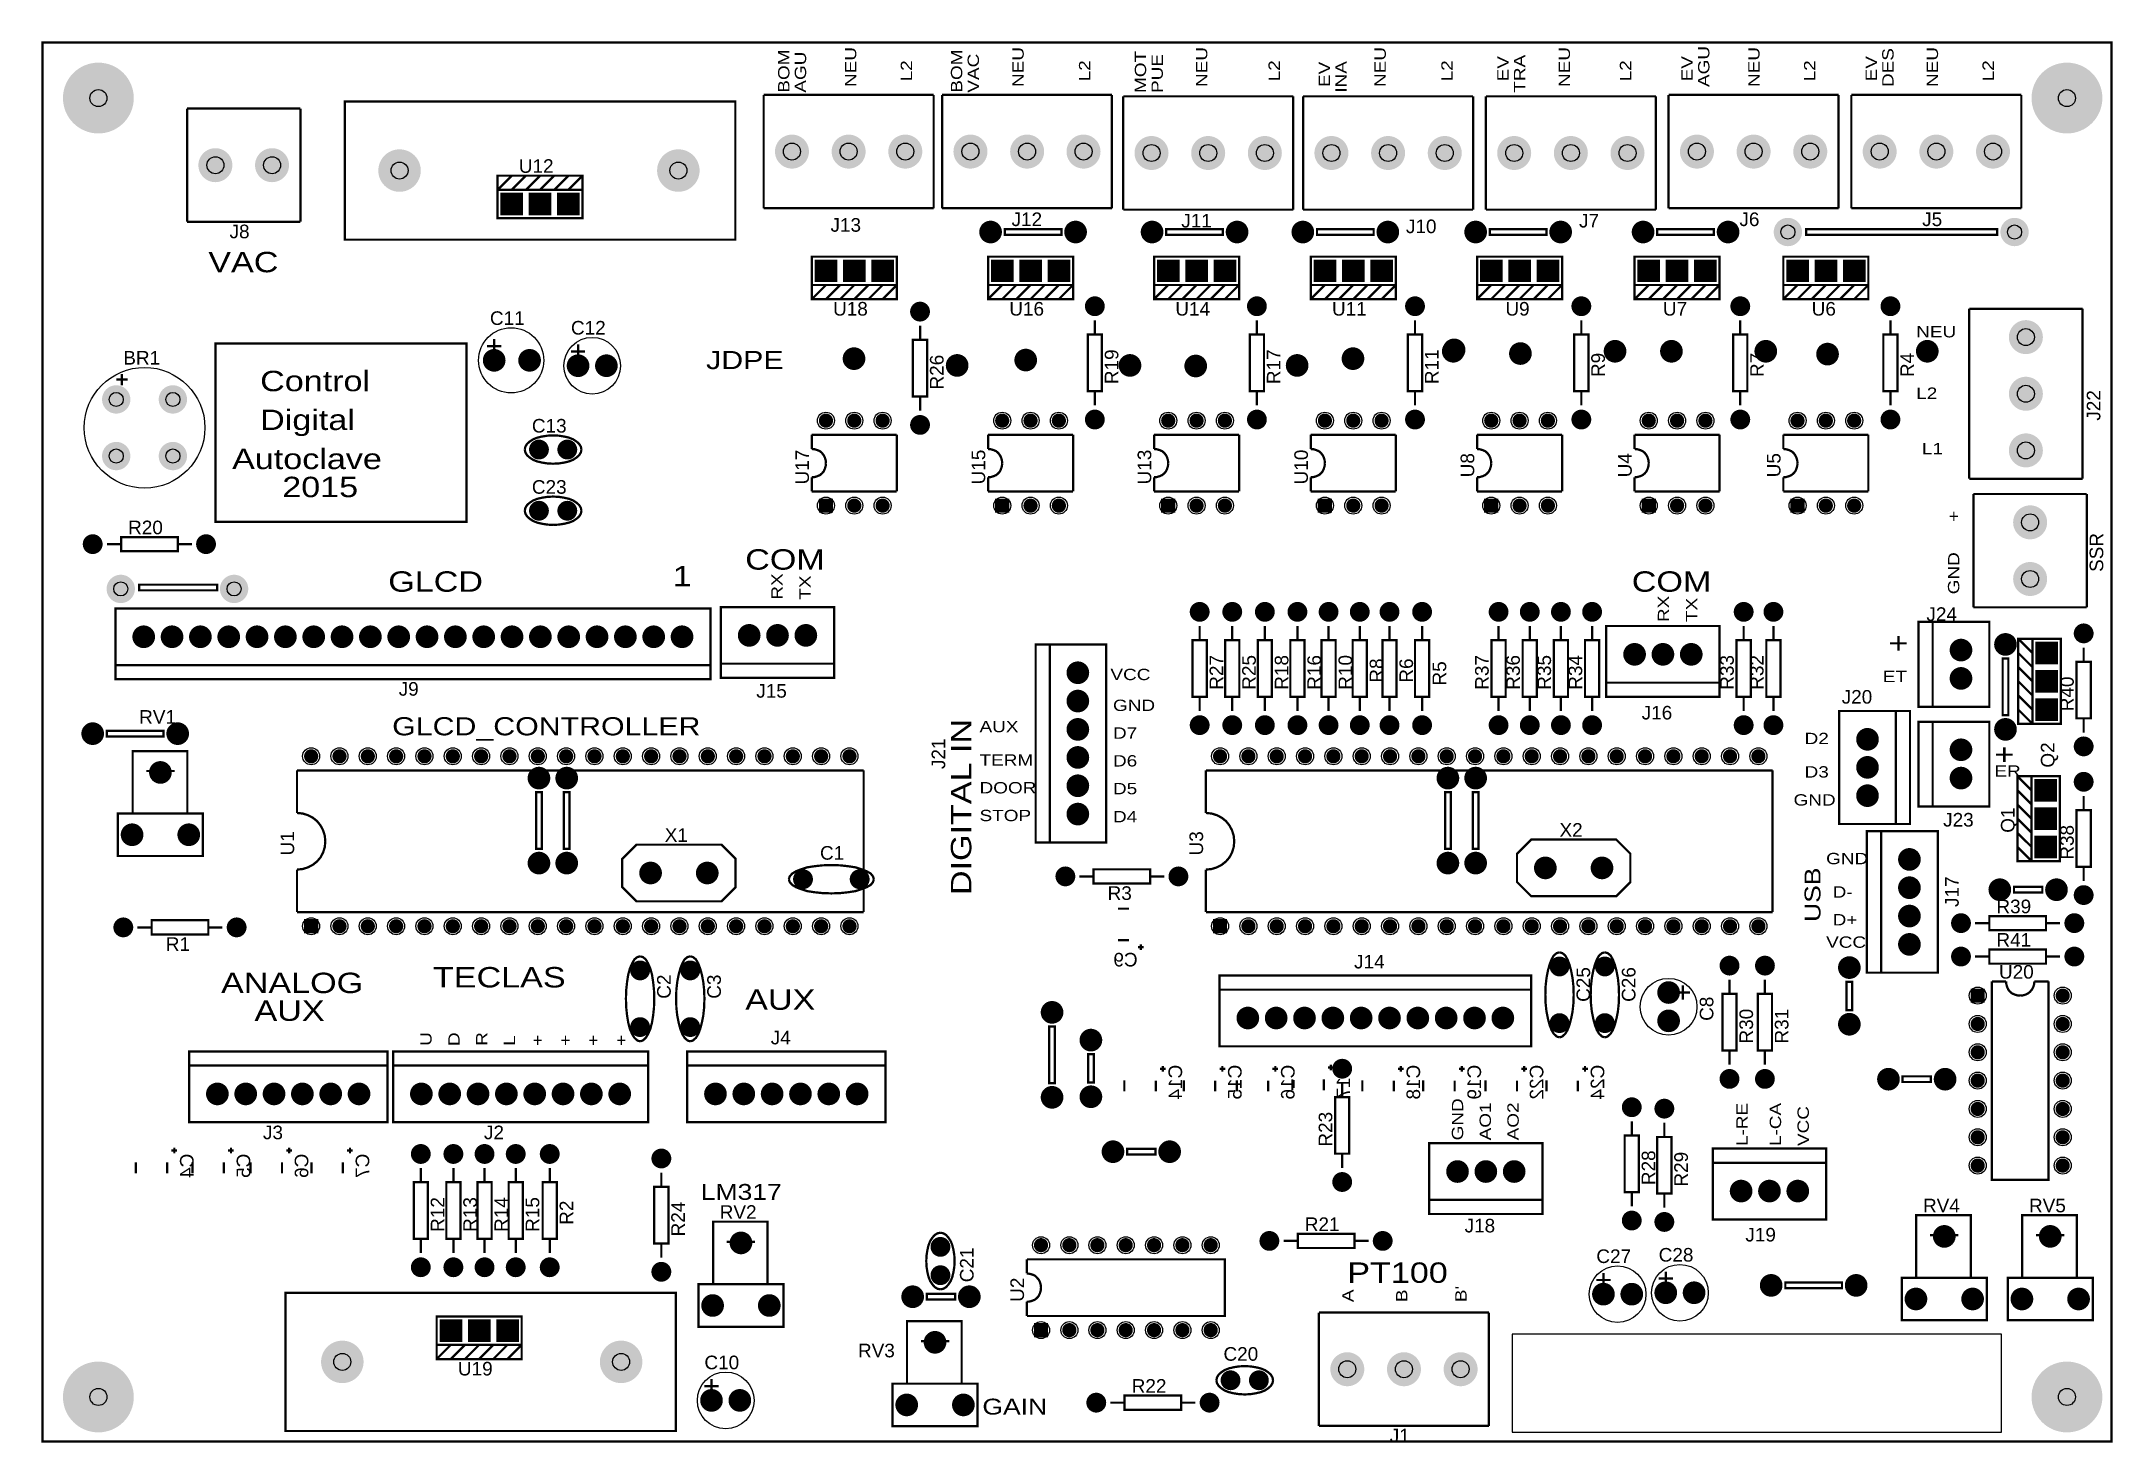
# Model space of a CAD drawing. Extents: x -3.65 to 3.65, y -2.46 to 2.49.
import ezdxf

# ---------------------------------------------------------------- set-up
doc = ezdxf.new("R2010")
doc.units = 0
doc.header["$MEASUREMENT"] = 0
doc.layers.add('12632256', color=7, linetype='Continuous')

msp = doc.modelspace()

# ---------------------------------------------------------------- texts
at = {"layer": '12632256'}
for s, height, width, p in [('BOM', 0.04, 1.25, (-1.015, 2.304)), ('AGU', 0.04, 1.25, (-0.956, 2.304)), ('NEU', 0.04, 1.25, (-0.779, 2.324)), ('L2', 0.04, 1.25, (-0.582, 2.344)), ('BOM', 0.04, 1.25, (-0.405, 2.304)), ('VAC', 0.04, 1.25, (-0.346, 2.304)), ('NEU', 0.04, 1.25, (-0.188, 2.324)), ('L2', 0.04, 1.25, (0.047, 2.344)), ('MOT', 0.04, 1.25, (0.244, 2.303)), ('PUE', 0.04, 1.25, (0.303, 2.303)), ('NEU', 0.04, 1.25, (0.46, 2.324)), ('L2', 0.04, 1.25, (0.716, 2.344)), ('EV', 0.04, 1.25, (0.893, 2.324)), ('INA', 0.04, 1.25, (0.952, 2.304)), ('NEU', 0.04, 1.25, (1.09, 2.324)), ('L2', 0.04, 1.25, (1.326, 2.344)), ('EV', 0.04, 1.25, (1.523, 2.344)), ('TRA', 0.04, 1.25, (1.582, 2.304)), ('NEU', 0.04, 1.25, (1.74, 2.324)), ('L2', 0.04, 1.25, (1.956, 2.344)), ('EV', 0.04, 1.25, (2.173, 2.344)), ('AGU', 0.04, 1.25, (2.232, 2.324)), ('NEU', 0.04, 1.25, (2.409, 2.324)), ('L2', 0.04, 1.25, (2.606, 2.344)), ('EV', 0.04, 1.25, (2.823, 2.344)), ('DES', 0.04, 1.25, (2.882, 2.324)), ('NEU', 0.04, 1.25, (3.039, 2.324)), ('L2', 0.04, 1.25, (3.236, 2.344)), ('R19', 0.048, 1.041667, (0.146, 1.275)), ('R17', 0.048, 1.041667, (0.718, 1.275)), ('R11', 0.048, 1.041667, (1.276, 1.275)), ('R26', 0.048, 1.041667, (-0.471, 1.256)), ('R9', 0.048, 1.041667, (1.863, 1.3)), ('R7', 0.048, 1.041667, (2.424, 1.3)), ('R4', 0.048, 1.041667, (2.954, 1.3)), ('J22', 0.048, 1.041667, (3.612, 1.146)), ('U17', 0.048, 1.041667, (-0.946, 0.921)), ('U15', 0.048, 1.041667, (-0.324, 0.921)), ('U13', 0.048, 1.041667, (0.262, 0.921)), ('U10', 0.048, 1.041667, (0.815, 0.921)), ('U8', 0.048, 1.041667, (1.402, 0.946)), ('U4', 0.048, 1.041667, (1.958, 0.946)), ('U5', 0.048, 1.041667, (2.483, 0.946)), ('+', 0.04, 1.25, (3.114, 0.789)), ('SSR', 0.048, 1.041667, (3.622, 0.612)), ('GND', 0.04, 1.25, (3.114, 0.533)), ('RX', 0.04, 1.25, (-1.039, 0.514)), ('TX', 0.04, 1.25, (-0.94, 0.514)), ('RX', 0.04, 1.25, (2.09, 0.435)), ('TX', 0.04, 1.25, (2.189, 0.435)), ('R27', 0.048, 1.041667, (0.516, 0.196)), ('R25', 0.048, 1.041667, (0.631, 0.196)), ('R18', 0.048, 1.041667, (0.746, 0.196)), ('R16', 0.048, 1.041667, (0.861, 0.196)), ('R10', 0.048, 1.041667, (0.971, 0.196)), ('R8', 0.048, 1.041667, (1.081, 0.221)), ('R6', 0.048, 1.041667, (1.186, 0.221)), ('R5', 0.048, 1.041667, (1.303, 0.211)), ('R37', 0.048, 1.041667, (1.453, 0.196)), ('R36', 0.048, 1.041667, (1.563, 0.196)), ('R35', 0.048, 1.041667, (1.673, 0.196)), ('R34', 0.048, 1.041667, (1.783, 0.196)), ('R33', 0.048, 1.041667, (2.318, 0.196)), ('R32', 0.048, 1.041667, (2.423, 0.196)), ('R40', 0.048, 1.041667, (3.518, 0.12)), ('DIGITAL IN', 0.072, 1.25, (-0.373, -0.529)), ('J21', 0.048, 1.041667, (-0.465, -0.084)), ('Q2', 0.048, 1.041667, (3.45, -0.079)), ('Q1', 0.048, 1.041667, (3.309, -0.309)), ('R38', 0.048, 1.041667, (3.518, -0.404)), ('U1', 0.048, 1.041667, (-2.763, -0.389)), ('U3', 0.048, 1.041667, (0.445, -0.389)), ('USB', 0.056, 1.25, (2.624, -0.624)), ('J17', 0.048, 1.041667, (3.112, -0.571)), ('C25', 0.048, 1.041667, (1.811, -0.906)), ('C26', 0.048, 1.041667, (1.971, -0.906)), ('C2', 0.048, 1.041667, (-1.434, -0.895)), ('C3', 0.048, 1.041667, (-1.257, -0.895)), ('C8', 0.048, 1.041667, (2.246, -0.973)), ('R30', 0.048, 1.041667, (2.386, -1.053)), ('R31', 0.048, 1.041667, (2.511, -1.053)), ('U', 0.04, 1.25, (-2.278, -1.061)), ('D', 0.04, 1.25, (-2.179, -1.062)), ('R', 0.04, 1.25, (-2.081, -1.061)), ('L', 0.04, 1.25, (-1.983, -1.061)), ('+', 0.04, 1.25, (-1.884, -1.061)), ('+', 0.04, 1.25, (-1.786, -1.061)), ('+', 0.04, 1.25, (-1.688, -1.061)), ('+', 0.04, 1.25, (-1.589, -1.061)), ('R23', 0.048, 1.041667, (0.901, -1.417)), ('GND', 0.04, 1.25, (1.363, -1.395)), ('AO1', 0.04, 1.25, (1.461, -1.395)), ('AO2', 0.04, 1.25, (1.559, -1.395)), ('L-RE', 0.04, 1.25, (2.367, -1.415)), ('L-CA', 0.04, 1.25, (2.485, -1.415)), ('VCC', 0.04, 1.25, (2.583, -1.415)), ('R28', 0.048, 1.041667, (2.041, -1.553)), ('R29', 0.048, 1.041667, (2.156, -1.558)), ('R12', 0.048, 1.041667, (-2.233, -1.718)), ('R13', 0.048, 1.041667, (-2.118, -1.718)), ('R14', 0.048, 1.041667, (-2.008, -1.718)), ('R15', 0.048, 1.041667, (-1.898, -1.718)), ('R2', 0.048, 1.041667, (-1.778, -1.693)), ('R24', 0.048, 1.041667, (-1.384, -1.734)), ('C21', 0.048, 1.041667, (-0.365, -1.896)), ('U2', 0.048, 1.041667, (-0.187, -1.965)), ('A', 0.04, 1.25, (0.976, -1.966)), ('B', 0.04, 1.25, (1.166, -1.966)), ("B'", 0.04, 1.25, (1.375, -1.966))]:
    msp.add_text(s, height=height, rotation=90, dxfattribs=dict(at, width=width)).set_placement(p)
for s, height, width, p in [('U12', 0.048, 1.041667, (-1.97, 2.021)), ('J8', 0.048, 1.041667, (-2.991, 1.79)), ('J13', 0.048, 1.041667, (-0.87, 1.813)), ('J12', 0.048, 1.041667, (-0.231, 1.833)), ('J11', 0.048, 1.041667, (0.368, 1.828)), ('J10', 0.048, 1.041667, (1.161, 1.808)), ('J7', 0.048, 1.041667, (1.772, 1.828)), ('J6', 0.048, 1.041667, (2.338, 1.833)), ('J5', 0.048, 1.041667, (2.983, 1.833)), ('VAC', 0.072, 1.25, (-3.066, 1.67)), ('U18', 0.048, 1.041667, (-0.861, 1.517)), ('U16', 0.048, 1.041667, (-0.239, 1.517)), ('U14', 0.048, 1.041667, (0.347, 1.517)), ('U11', 0.048, 1.041667, (0.9, 1.517)), ('U9', 0.048, 1.041667, (1.512, 1.517)), ('U7', 0.048, 1.041667, (2.068, 1.517)), ('U6', 0.048, 1.041667, (2.593, 1.517)), ('C11', 0.048, 1.041667, (-2.072, 1.484)), ('C12', 0.048, 1.041667, (-1.786, 1.45)), ('NEU', 0.04, 1.25, (2.962, 1.44)), ('BR1', 0.048, 1.041667, (-3.366, 1.344)), ('JDPE', 0.064, 1.25, (-1.309, 1.328)), ('Control', 0.072, 1.25, (-2.883, 1.25)), ('L2', 0.04, 1.25, (2.962, 1.223)), ('Digital', 0.072, 1.25, (-2.883, 1.113)), ('C13', 0.048, 1.041667, (-1.924, 1.104)), ('Autoclave', 0.072, 1.25, (-2.982, 0.975)), ('L1', 0.04, 1.25, (2.982, 1.027)), ('2015', 0.072, 1.25, (-2.805, 0.876)), ('C23', 0.048, 1.041667, (-1.924, 0.888)), ('R20', 0.048, 1.041667, (-3.349, 0.745)), ('COM', 0.072, 1.25, (-1.171, 0.62)), ('GLCD', 0.072, 1.25, (-2.431, 0.542)), ('1', 0.072, 1.25, (-1.427, 0.561)), ('COM', 0.072, 1.25, (1.958, 0.542)), ('J24', 0.048, 1.041667, (2.998, 0.439)), ('+', 0.072, 1.25, (2.864, 0.325)), ('J9', 0.048, 1.041667, (-2.394, 0.175)), ('VCC', 0.04, 1.25, (0.118, 0.23)), ('ET', 0.04, 1.25, (2.844, 0.223)), ('J15', 0.048, 1.041667, (-1.132, 0.168)), ('GND', 0.04, 1.25, (0.127, 0.121)), ('J20', 0.048, 1.041667, (2.699, 0.147)), ('RV1', 0.048, 1.041667, (-3.31, 0.076)), ('GLCD_CONTROLLER', 0.064, 1.25, (-2.417, 0.035)), ('AUX', 0.04, 1.25, (-0.344, 0.046)), ('J16', 0.048, 1.041667, (1.993, 0.091)), ('D7', 0.04, 1.25, (0.127, 0.023)), ('D2', 0.04, 1.25, (2.568, 0.004)), ('TERM', 0.04, 1.25, (-0.344, -0.072)), ('D6', 0.04, 1.25, (0.127, -0.075)), ('ER', 0.04, 1.25, (3.238, -0.111)), ('+', 0.072, 1.25, (3.238, -0.068)), ('DOOR', 0.04, 1.25, (-0.344, -0.17)), ('D5', 0.04, 1.25, (0.127, -0.173)), ('D3', 0.04, 1.25, (2.568, -0.114)), ('GND', 0.04, 1.25, (2.529, -0.213)), ('STOP', 0.04, 1.25, (-0.344, -0.268)), ('D4', 0.04, 1.25, (0.127, -0.272)), ('X2', 0.048, 1.041667, (1.703, -0.323)), ('J23', 0.048, 1.041667, (3.057, -0.287)), ('X1', 0.048, 1.041667, (-1.455, -0.341)), ('C1', 0.048, 1.041667, (-0.907, -0.404)), ('GND', 0.04, 1.25, (2.644, -0.42)), ('R3', 0.048, 1.041667, (0.108, -0.546)), ('D-', 0.04, 1.25, (2.667, -0.538)), ('R39', 0.048, 1.041667, (3.245, -0.593)), ('D+', 0.04, 1.25, (2.667, -0.636)), ('R1', 0.048, 1.041667, (-3.216, -0.726)), ('VCC', 0.04, 1.25, (2.644, -0.715)), ('R41', 0.048, 1.041667, (3.245, -0.711)), ('ANALOG', 0.072, 1.25, (-3.021, -0.875)), ('TECLAS', 0.072, 1.25, (-2.273, -0.855)), ('J14', 0.048, 1.041667, (0.978, -0.788)), ('U20', 0.048, 1.041667, (3.254, -0.824)), ('AUX', 0.072, 1.25, (-1.171, -0.934)), ('AUX', 0.072, 1.25, (-2.903, -0.973)), ('J4', 0.048, 1.041667, (-1.081, -1.056)), ('J3', 0.048, 1.041667, (-2.873, -1.391)), ('J2', 0.048, 1.041667, (-2.093, -1.391)), ('LM317', 0.056, 1.25, (-1.328, -1.605)), ('RV4', 0.048, 1.041667, (2.986, -1.649)), ('RV5', 0.048, 1.041667, (3.36, -1.649)), ('RV2', 0.048, 1.041667, (-1.261, -1.672)), ('R21', 0.048, 1.041667, (0.804, -1.715)), ('J18', 0.048, 1.041667, (1.368, -1.72)), ('J19', 0.048, 1.041667, (2.359, -1.752)), ('PT100', 0.072, 1.25, (0.954, -1.898)), ('C27', 0.048, 1.041667, (1.833, -1.828)), ('C28', 0.048, 1.041667, (2.053, -1.823)), ('RV3', 0.048, 1.041667, (-0.773, -2.161)), ('U19', 0.048, 1.041667, (-2.185, -2.225)), ('C10', 0.048, 1.041667, (-1.315, -2.203)), ('C20', 0.048, 1.041667, (0.517, -2.173)), ('R22', 0.048, 1.041667, (0.193, -2.286)), ('GAIN', 0.056, 1.25, (-0.334, -2.363)), ('J1', 0.048, 1.041667, (1.104, -2.461))]:
    msp.add_text(s, height=height, dxfattribs=dict(at, width=width)).set_placement(p)
at = {"layer": '12632256', "text_generation_flag": 2, "width": 1.041667}
msp.add_text('C9', height=0.048, dxfattribs=at).set_placement((0.214, -0.781))
for s, p in [('C14', (0.371, -1.128)), ('C15', (0.581, -1.128)), ('C16', (0.768, -1.128)), ('C17', (0.964, -1.124)), ('C18', (1.211, -1.128)), ('C19', (1.426, -1.128)), ('C22', (1.646, -1.128)), ('C24', (1.861, -1.128)), ('C4', (-3.118, -1.442)), ('C5', (-2.918, -1.442)), ('C6', (-2.713, -1.442)), ('C7', (-2.498, -1.442))]:
    msp.add_text(s, height=0.048, rotation=90, dxfattribs=at).set_placement(p)

# ---------------------------------------------------------------- blocks, each defined once
blk = doc.blocks.new('EPAD')
at = {"const_width": 0.5}
blk.add_lwpolyline([(-0.25, 0, 1), (0.25, 0, 1)], format="xyb", close=True, dxfattribs=at)
blk = doc.blocks.new('RPAD')
blk.add_trace([(-0.5, -0.5), (-0.5, 0.5), (0.5, -0.5), (0.5, 0.5)])

# ---------------------------------------------------------------- linework, layer by layer
for points, const_width in [([(-3.651, -2.458), (3.651, -2.458), (3.651, 2.481), (-3.651, 2.481), (-3.651, -2.458)], 0.008), ([(-2.584, 1.785), (-1.206, 1.785), (-1.206, 2.273), (-2.584, 2.273), (-2.584, 1.785)], 0.008), ([(-1.106, 2.296), (-1.106, 1.896)], 0.008), ([(-0.506, 2.296), (-1.106, 2.296)], 0.008), ([(-0.506, 2.296), (-0.506, 1.896)], 0.008), ([(-0.476, 2.296), (-0.476, 1.896)], 0.008), ([(0.123, 2.296), (-0.476, 2.296)], 0.008), ([(0.123, 2.296), (0.123, 1.896)], 0.008), ([(0.163, 2.291), (0.163, 1.891)], 0.008), ([(0.763, 2.291), (0.163, 2.291)], 0.008), ([(0.763, 2.291), (0.763, 1.891)], 0.008), ([(0.798, 2.291), (0.798, 1.891)], 0.008), ([(1.398, 2.291), (0.798, 2.291)], 0.008), ([(1.398, 2.291), (1.398, 1.891)], 0.008), ([(1.443, 2.291), (1.443, 1.891)], 0.008), ([(2.043, 2.291), (1.443, 2.291)], 0.008), ([(2.043, 2.291), (2.043, 1.891)], 0.008), ([(2.088, 2.296), (2.088, 1.896)], 0.008), ([(2.688, 2.296), (2.088, 2.296)], 0.008), ([(2.688, 2.296), (2.688, 1.896)], 0.008), ([(2.733, 2.296), (2.733, 1.896)], 0.008), ([(3.333, 2.296), (2.733, 2.296)], 0.008), ([(3.333, 2.296), (3.333, 1.896)], 0.008), ([(-3.141, 1.848), (-3.141, 2.248)], 0.008), ([(-2.741, 2.248), (-3.141, 2.248)], 0.008), ([(-2.741, 1.848), (-2.741, 2.248)], 0.008), ([(-2.045, 1.961), (-2.045, 2.011), (-1.745, 2.011), (-1.745, 1.961)], 0.008), ([(-2.045, 1.961), (-1.995, 2.011)], 0.008), ([(-1.995, 1.961), (-1.945, 2.011)], 0.008), ([(-1.945, 1.961), (-1.895, 2.011)], 0.008), ([(-1.895, 1.961), (-1.845, 2.011)], 0.008), ([(-1.845, 1.961), (-1.795, 2.011)], 0.008), ([(-1.795, 1.961), (-1.745, 2.011)], 0.008), ([(-2.045, 1.861), (-1.745, 1.861), (-1.745, 1.961), (-2.045, 1.961), (-2.045, 1.861)], 0.008), ([(-2.741, 1.848), (-3.141, 1.848)], 0.008), ([(-1.106, 1.896), (-0.506, 1.896)], 0.008), ([(-0.476, 1.896), (0.123, 1.896)], 0.008), ([(0.163, 1.891), (0.763, 1.891)], 0.008), ([(0.798, 1.891), (1.398, 1.891)], 0.008), ([(1.443, 1.891), (2.043, 1.891)], 0.008), ([(2.088, 1.896), (2.688, 1.896)], 0.008), ([(2.733, 1.896), (3.333, 1.896)], 0.008), ([(-0.255, 1.802), (-0.055, 1.802), (-0.055, 1.822), (-0.255, 1.822), (-0.255, 1.802)], 0.008), ([(0.315, 1.802), (0.515, 1.802), (0.515, 1.822), (0.315, 1.822), (0.315, 1.802)], 0.008), ([(0.847, 1.802), (1.047, 1.802), (1.047, 1.822), (0.847, 1.822), (0.847, 1.802)], 0.008), ([(1.457, 1.802), (1.657, 1.802), (1.657, 1.822), (1.457, 1.822), (1.457, 1.802)], 0.008), ([(2.048, 1.802), (2.248, 1.802), (2.248, 1.822), (2.048, 1.822), (2.048, 1.802)], 0.008), ([(2.574, 1.802), (3.248, 1.802), (3.248, 1.822), (2.574, 1.822), (2.574, 1.802)], 0.008), ([(-0.936, 1.625), (-0.636, 1.625), (-0.636, 1.725), (-0.936, 1.725), (-0.936, 1.625)], 0.008), ([(-0.314, 1.625), (-0.014, 1.625), (-0.014, 1.725), (-0.314, 1.725), (-0.314, 1.625)], 0.008), ([(0.272, 1.625), (0.572, 1.625), (0.572, 1.725), (0.272, 1.725), (0.272, 1.625)], 0.008), ([(0.825, 1.625), (1.125, 1.625), (1.125, 1.725), (0.825, 1.725), (0.825, 1.625)], 0.008), ([(1.412, 1.625), (1.712, 1.625), (1.712, 1.725), (1.412, 1.725), (1.412, 1.625)], 0.008), ([(1.968, 1.625), (2.268, 1.625), (2.268, 1.725), (1.968, 1.725), (1.968, 1.625)], 0.008), ([(2.493, 1.625), (2.793, 1.625), (2.793, 1.725), (2.493, 1.725), (2.493, 1.625)], 0.008), ([(-0.636, 1.625), (-0.636, 1.575), (-0.936, 1.575), (-0.936, 1.625)], 0.008), ([(-0.886, 1.625), (-0.936, 1.575)], 0.008), ([(-0.836, 1.625), (-0.886, 1.575)], 0.008), ([(-0.786, 1.625), (-0.836, 1.575)], 0.008), ([(-0.736, 1.625), (-0.786, 1.575)], 0.008), ([(-0.686, 1.625), (-0.736, 1.575)], 0.008), ([(-0.636, 1.625), (-0.686, 1.575)], 0.008), ([(-0.014, 1.625), (-0.014, 1.575), (-0.314, 1.575), (-0.314, 1.625)], 0.008), ([(-0.264, 1.625), (-0.314, 1.575)], 0.008), ([(-0.214, 1.625), (-0.264, 1.575)], 0.008), ([(-0.164, 1.625), (-0.214, 1.575)], 0.008), ([(-0.114, 1.625), (-0.164, 1.575)], 0.008), ([(-0.064, 1.625), (-0.114, 1.575)], 0.008), ([(-0.014, 1.625), (-0.064, 1.575)], 0.008), ([(0.572, 1.625), (0.572, 1.575), (0.272, 1.575), (0.272, 1.625)], 0.008), ([(0.322, 1.625), (0.272, 1.575)], 0.008), ([(0.372, 1.625), (0.322, 1.575)], 0.008), ([(0.422, 1.625), (0.372, 1.575)], 0.008), ([(0.472, 1.625), (0.422, 1.575)], 0.008), ([(0.522, 1.625), (0.472, 1.575)], 0.008), ([(0.572, 1.625), (0.522, 1.575)], 0.008), ([(1.125, 1.625), (1.125, 1.575), (0.825, 1.575), (0.825, 1.625)], 0.008), ([(0.875, 1.625), (0.825, 1.575)], 0.008), ([(0.925, 1.625), (0.875, 1.575)], 0.008), ([(0.975, 1.625), (0.925, 1.575)], 0.008), ([(1.025, 1.625), (0.975, 1.575)], 0.008), ([(1.075, 1.625), (1.025, 1.575)], 0.008), ([(1.125, 1.625), (1.075, 1.575)], 0.008), ([(1.712, 1.625), (1.712, 1.575), (1.412, 1.575), (1.412, 1.625)], 0.008), ([(1.462, 1.625), (1.412, 1.575)], 0.008), ([(1.512, 1.625), (1.462, 1.575)], 0.008), ([(1.562, 1.625), (1.512, 1.575)], 0.008), ([(1.612, 1.625), (1.562, 1.575)], 0.008), ([(1.662, 1.625), (1.612, 1.575)], 0.008), ([(1.712, 1.625), (1.662, 1.575)], 0.008), ([(2.268, 1.625), (2.268, 1.575), (1.968, 1.575), (1.968, 1.625)], 0.008), ([(2.018, 1.625), (1.968, 1.575)], 0.008), ([(2.068, 1.625), (2.018, 1.575)], 0.008), ([(2.118, 1.625), (2.068, 1.575)], 0.008), ([(2.168, 1.625), (2.118, 1.575)], 0.008), ([(2.218, 1.625), (2.168, 1.575)], 0.008), ([(2.268, 1.625), (2.218, 1.575)], 0.008), ([(2.793, 1.625), (2.793, 1.575), (2.493, 1.575), (2.493, 1.625)], 0.008), ([(2.543, 1.625), (2.493, 1.575)], 0.008), ([(2.593, 1.625), (2.543, 1.575)], 0.008), ([(2.643, 1.625), (2.593, 1.575)], 0.008), ([(2.693, 1.625), (2.643, 1.575)], 0.008), ([(2.743, 1.625), (2.693, 1.575)], 0.008), ([(2.793, 1.625), (2.743, 1.575)], 0.008), ([(3.149, 1.541), (3.549, 1.541)], 0.008), ([(3.149, 1.541), (3.149, 0.941)], 0.008), ([(3.549, 0.941), (3.549, 1.541)], 0.008), ([(-0.554, 1.481), (-0.554, 1.431)], 0.008), ([(0.063, 1.5), (0.063, 1.45)], 0.008), ([(0.635, 1.5), (0.635, 1.45)], 0.008), ([(1.193, 1.5), (1.193, 1.45)], 0.008), ([(1.78, 1.5), (1.78, 1.45)], 0.008), ([(2.341, 1.5), (2.341, 1.45)], 0.008), ([(2.871, 1.5), (2.871, 1.45)], 0.008), ([(-3.041, 0.789), (-2.155, 0.789), (-2.155, 1.418), (-3.041, 1.418), (-3.041, 0.789)], 0.008), ([(-2.082, 1.409), (-2.032, 1.409)], 0.008), ([(-2.057, 1.434), (-2.057, 1.384)], 0.008), ([(-1.786, 1.39), (-1.736, 1.39)], 0.008), ([(-1.761, 1.415), (-1.761, 1.365)], 0.008), ([(-0.579, 1.231), (-0.529, 1.231), (-0.529, 1.431), (-0.579, 1.431), (-0.579, 1.231)], 0.008), ([(0.038, 1.25), (0.088, 1.25), (0.088, 1.45), (0.038, 1.45), (0.038, 1.25)], 0.008), ([(0.61, 1.25), (0.66, 1.25), (0.66, 1.45), (0.61, 1.45), (0.61, 1.25)], 0.008), ([(1.168, 1.25), (1.218, 1.25), (1.218, 1.45), (1.168, 1.45), (1.168, 1.25)], 0.008), ([(1.328, 1.391), (1.328, 1.393), (1.331, 1.396)], 0.025), ([(1.755, 1.25), (1.805, 1.25), (1.805, 1.45), (1.755, 1.45), (1.755, 1.25)], 0.008), ([(2.316, 1.25), (2.366, 1.25), (2.366, 1.45), (2.316, 1.45), (2.316, 1.25)], 0.008), ([(2.846, 1.25), (2.896, 1.25), (2.896, 1.45), (2.846, 1.45), (2.846, 1.25)], 0.008), ([(-3.391, 1.291), (-3.351, 1.291)], 0.008), ([(-3.371, 1.311), (-3.371, 1.271)], 0.008), ([(0.063, 1.25), (0.063, 1.2)], 0.008), ([(0.635, 1.25), (0.635, 1.2)], 0.008), ([(1.193, 1.25), (1.193, 1.2)], 0.008), ([(1.78, 1.25), (1.78, 1.2)], 0.008), ([(2.341, 1.25), (2.341, 1.2)], 0.008), ([(2.871, 1.25), (2.871, 1.2)], 0.008), ([(-0.554, 1.231), (-0.554, 1.181)], 0.008), ([(-1.949, 1.044), (-1.947, 1.054), (-1.941, 1.064), (-1.932, 1.072), (-1.92, 1.08), (-1.905, 1.086), (-1.888, 1.09), (-1.869, 1.093), (-1.849, 1.094)], 0.008), ([(-1.749, 1.044), (-1.751, 1.054), (-1.757, 1.064), (-1.766, 1.072), (-1.778, 1.08), (-1.793, 1.086), (-1.81, 1.09), (-1.829, 1.093), (-1.849, 1.094)], 0.008), ([(-0.936, 1.046), (-0.936, 1.096)], 0.008), ([(-0.936, 1.096), (-0.636, 1.096)], 0.008), ([(-0.636, 0.896), (-0.636, 1.096)], 0.008), ([(-0.314, 1.046), (-0.314, 1.096)], 0.008), ([(-0.314, 1.096), (-0.014, 1.096)], 0.008), ([(-0.014, 0.896), (-0.014, 1.096)], 0.008), ([(0.272, 1.046), (0.272, 1.096)], 0.008), ([(0.272, 1.096), (0.572, 1.096)], 0.008), ([(0.572, 0.896), (0.572, 1.096)], 0.008), ([(0.825, 1.046), (0.825, 1.096)], 0.008), ([(0.825, 1.096), (1.125, 1.096)], 0.008), ([(1.125, 0.896), (1.125, 1.096)], 0.008), ([(1.412, 1.046), (1.412, 1.096)], 0.008), ([(1.412, 1.096), (1.712, 1.096)], 0.008), ([(1.712, 0.896), (1.712, 1.096)], 0.008), ([(1.968, 1.046), (1.968, 1.096)], 0.008), ([(1.968, 1.096), (2.268, 1.096)], 0.008), ([(2.268, 0.896), (2.268, 1.096)], 0.008), ([(2.493, 1.046), (2.493, 1.096)], 0.008), ([(2.493, 1.096), (2.793, 1.096)], 0.008), ([(2.793, 0.896), (2.793, 1.096)], 0.008), ([(-1.949, 1.044), (-1.947, 1.034), (-1.941, 1.024), (-1.932, 1.016), (-1.92, 1.008), (-1.905, 1.002), (-1.888, 0.998), (-1.869, 0.995), (-1.849, 0.994)], 0.008), ([(-1.749, 1.044), (-1.751, 1.034), (-1.757, 1.024), (-1.766, 1.016), (-1.778, 1.008), (-1.793, 1.002), (-1.81, 0.998), (-1.829, 0.995), (-1.849, 0.994)], 0.008), ([(-0.886, 0.996), (-0.887, 1.006), (-0.89, 1.016), (-0.894, 1.024), (-0.9, 1.032), (-0.907, 1.038), (-0.916, 1.042), (-0.926, 1.045), (-0.936, 1.046)], 0.008), ([(-0.264, 0.996), (-0.265, 1.006), (-0.268, 1.016), (-0.272, 1.024), (-0.278, 1.032), (-0.285, 1.038), (-0.294, 1.042), (-0.304, 1.045), (-0.314, 1.046)], 0.008), ([(0.322, 0.996), (0.321, 1.006), (0.318, 1.016), (0.314, 1.024), (0.308, 1.032), (0.301, 1.038), (0.292, 1.042), (0.282, 1.045), (0.272, 1.046)], 0.008), ([(0.875, 0.996), (0.874, 1.006), (0.871, 1.016), (0.867, 1.024), (0.861, 1.032), (0.854, 1.038), (0.845, 1.042), (0.835, 1.045), (0.825, 1.046)], 0.008), ([(1.462, 0.996), (1.461, 1.006), (1.458, 1.016), (1.454, 1.024), (1.448, 1.032), (1.441, 1.038), (1.432, 1.042), (1.422, 1.045), (1.412, 1.046)], 0.008), ([(2.018, 0.996), (2.017, 1.006), (2.014, 1.016), (2.01, 1.024), (2.004, 1.032), (1.997, 1.038), (1.988, 1.042), (1.978, 1.045), (1.968, 1.046)], 0.008), ([(2.543, 0.996), (2.542, 1.006), (2.539, 1.016), (2.535, 1.024), (2.529, 1.032), (2.522, 1.038), (2.513, 1.042), (2.503, 1.045), (2.493, 1.046)], 0.008), ([(-0.886, 0.996), (-0.887, 0.986), (-0.89, 0.976), (-0.894, 0.967), (-0.9, 0.96), (-0.907, 0.954), (-0.916, 0.95), (-0.926, 0.947), (-0.936, 0.946)], 0.008), ([(-0.264, 0.996), (-0.265, 0.986), (-0.268, 0.976), (-0.272, 0.967), (-0.278, 0.96), (-0.285, 0.954), (-0.294, 0.95), (-0.304, 0.947), (-0.314, 0.946)], 0.008), ([(0.322, 0.996), (0.321, 0.986), (0.318, 0.976), (0.314, 0.967), (0.308, 0.96), (0.301, 0.954), (0.292, 0.95), (0.282, 0.947), (0.272, 0.946)], 0.008), ([(0.875, 0.996), (0.874, 0.986), (0.871, 0.976), (0.867, 0.967), (0.861, 0.96), (0.854, 0.954), (0.845, 0.95), (0.835, 0.947), (0.825, 0.946)], 0.008), ([(1.462, 0.996), (1.461, 0.986), (1.458, 0.976), (1.454, 0.967), (1.448, 0.96), (1.441, 0.954), (1.432, 0.95), (1.422, 0.947), (1.412, 0.946)], 0.008), ([(2.018, 0.996), (2.017, 0.986), (2.014, 0.976), (2.01, 0.967), (2.004, 0.96), (1.997, 0.954), (1.988, 0.95), (1.978, 0.947), (1.968, 0.946)], 0.008), ([(2.543, 0.996), (2.542, 0.986), (2.539, 0.976), (2.535, 0.967), (2.529, 0.96), (2.522, 0.954), (2.513, 0.95), (2.503, 0.947), (2.493, 0.946)], 0.008), ([(-1.949, 0.828), (-1.947, 0.838), (-1.941, 0.848), (-1.932, 0.856), (-1.92, 0.864), (-1.905, 0.87), (-1.888, 0.874), (-1.869, 0.877), (-1.849, 0.878)], 0.008), ([(-1.749, 0.828), (-1.751, 0.838), (-1.757, 0.848), (-1.766, 0.856), (-1.778, 0.864), (-1.793, 0.87), (-1.81, 0.874), (-1.829, 0.877), (-1.849, 0.878)], 0.008), ([(-0.936, 0.896), (-0.936, 0.946)], 0.008), ([(-0.936, 0.896), (-0.636, 0.896)], 0.008), ([(-0.314, 0.896), (-0.314, 0.946)], 0.008), ([(-0.314, 0.896), (-0.014, 0.896)], 0.008), ([(0.272, 0.896), (0.272, 0.946)], 0.008), ([(0.272, 0.896), (0.572, 0.896)], 0.008), ([(0.825, 0.896), (0.825, 0.946)], 0.008), ([(0.825, 0.896), (1.125, 0.896)], 0.008), ([(1.412, 0.896), (1.412, 0.946)], 0.008), ([(1.412, 0.896), (1.712, 0.896)], 0.008), ([(1.968, 0.896), (1.968, 0.946)], 0.008), ([(1.968, 0.896), (2.268, 0.896)], 0.008), ([(2.493, 0.896), (2.493, 0.946)], 0.008), ([(2.493, 0.896), (2.793, 0.896)], 0.008), ([(3.149, 0.941), (3.549, 0.941)], 0.008), ([(3.564, 0.887), (3.164, 0.887)], 0.008), ([(3.164, 0.887), (3.164, 0.487)], 0.008), ([(3.564, 0.887), (3.564, 0.487)], 0.008), ([(-1.949, 0.828), (-1.947, 0.818), (-1.941, 0.808), (-1.932, 0.8), (-1.92, 0.792), (-1.905, 0.786), (-1.888, 0.782), (-1.869, 0.779), (-1.849, 0.778)], 0.008), ([(-1.749, 0.828), (-1.751, 0.818), (-1.757, 0.808), (-1.766, 0.8), (-1.778, 0.792), (-1.793, 0.786), (-1.81, 0.782), (-1.829, 0.779), (-1.849, 0.778)], 0.008), ([(-3.374, 0.685), (-3.174, 0.685), (-3.174, 0.735), (-3.374, 0.735), (-3.374, 0.685)], 0.008), ([(-3.424, 0.71), (-3.374, 0.71)], 0.008), ([(-3.174, 0.71), (-3.124, 0.71)], 0.008), ([(-3.31, 0.547), (-3.035, 0.547), (-3.035, 0.567), (-3.31, 0.567), (-3.31, 0.547)], 0.008), ([(-3.394, 0.233), (-1.294, 0.233), (-1.294, 0.483), (-3.394, 0.483), (-3.394, 0.233)], 0.008), ([(-1.257, 0.238), (-0.857, 0.238), (-0.857, 0.488), (-1.257, 0.488), (-1.257, 0.238)], 0.008), ([(2.97, 0.136), (3.22, 0.136), (3.22, 0.436), (2.97, 0.436), (2.97, 0.136)], 0.008), ([(3.02, 0.136), (3.02, 0.436)], 0.008), ([(3.564, 0.487), (3.164, 0.487)], 0.008), ([(0.408, 0.171), (0.458, 0.171), (0.458, 0.371), (0.408, 0.371), (0.408, 0.171)], 0.008), ([(0.433, 0.421), (0.433, 0.371)], 0.008), ([(0.523, 0.171), (0.573, 0.171), (0.573, 0.371), (0.523, 0.371), (0.523, 0.171)], 0.008), ([(0.548, 0.421), (0.548, 0.371)], 0.008), ([(0.638, 0.171), (0.688, 0.171), (0.688, 0.371), (0.638, 0.371), (0.638, 0.171)], 0.008), ([(0.663, 0.421), (0.663, 0.371)], 0.008), ([(0.753, 0.171), (0.803, 0.171), (0.803, 0.371), (0.753, 0.371), (0.753, 0.171)], 0.008), ([(0.778, 0.421), (0.778, 0.371)], 0.008), ([(0.863, 0.171), (0.913, 0.171), (0.913, 0.371), (0.863, 0.371), (0.863, 0.171)], 0.008), ([(0.888, 0.421), (0.888, 0.371)], 0.008), ([(0.973, 0.171), (1.023, 0.171), (1.023, 0.371), (0.973, 0.371), (0.973, 0.171)], 0.008), ([(0.998, 0.421), (0.998, 0.371)], 0.008), ([(1.078, 0.171), (1.128, 0.171), (1.128, 0.371), (1.078, 0.371), (1.078, 0.171)], 0.008), ([(1.103, 0.421), (1.103, 0.371)], 0.008), ([(1.193, 0.171), (1.243, 0.171), (1.243, 0.371), (1.193, 0.371), (1.193, 0.171)], 0.008), ([(1.218, 0.371), (1.218, 0.421)], 0.008), ([(1.463, 0.171), (1.513, 0.171), (1.513, 0.371), (1.463, 0.371), (1.463, 0.171)], 0.008), ([(1.488, 0.371), (1.488, 0.421)], 0.008), ([(1.573, 0.171), (1.623, 0.171), (1.623, 0.371), (1.573, 0.371), (1.573, 0.171)], 0.008), ([(1.598, 0.371), (1.598, 0.421)], 0.008), ([(1.683, 0.171), (1.733, 0.171), (1.733, 0.371), (1.683, 0.371), (1.683, 0.171)], 0.008), ([(1.708, 0.371), (1.708, 0.421)], 0.008), ([(1.793, 0.171), (1.843, 0.171), (1.843, 0.371), (1.793, 0.371), (1.793, 0.171)], 0.008), ([(1.818, 0.371), (1.818, 0.421)], 0.008), ([(1.868, 0.171), (2.268, 0.171), (2.268, 0.421), (1.868, 0.421), (1.868, 0.171)], 0.008), ([(2.328, 0.171), (2.378, 0.171), (2.378, 0.371), (2.328, 0.371), (2.328, 0.171)], 0.008), ([(2.353, 0.371), (2.353, 0.421)], 0.008), ([(2.433, 0.171), (2.483, 0.171), (2.483, 0.371), (2.433, 0.371), (2.433, 0.171)], 0.008), ([(2.458, 0.371), (2.458, 0.421)], 0.008), ([(3.372, 0.076), (3.472, 0.076), (3.472, 0.376), (3.372, 0.376), (3.372, 0.076), (3.322, 0.076), (3.322, 0.376), (3.372, 0.376)], 0.008), ([(3.372, 0.326), (3.322, 0.376)], 0.008), ([(-0.146, -0.343), (0.103, -0.343), (0.103, 0.356), (-0.146, 0.356), (-0.146, -0.343)], 0.008), ([(-0.096, -0.343), (-0.096, 0.356)], 0.008), ([(3.267, 0.106), (3.287, 0.106), (3.287, 0.306), (3.267, 0.306), (3.267, 0.106)], 0.008), ([(3.372, 0.276), (3.322, 0.326)], 0.008), ([(3.528, 0.095), (3.578, 0.095), (3.578, 0.295), (3.528, 0.295), (3.528, 0.095)], 0.008), ([(3.553, 0.295), (3.553, 0.345)], 0.008), ([(-1.294, 0.283), (-3.394, 0.283)], 0.008), ([(-0.857, 0.288), (-1.257, 0.288)], 0.008), ([(2.268, 0.221), (1.868, 0.221)], 0.008), ([(3.372, 0.226), (3.322, 0.276)], 0.008), ([(3.372, 0.176), (3.322, 0.226)], 0.008), ([(0.433, 0.171), (0.433, 0.121)], 0.008), ([(0.548, 0.171), (0.548, 0.121)], 0.008), ([(0.663, 0.171), (0.663, 0.121)], 0.008), ([(0.778, 0.171), (0.778, 0.121)], 0.008), ([(0.888, 0.171), (0.888, 0.121)], 0.008), ([(0.998, 0.171), (0.998, 0.121)], 0.008), ([(1.103, 0.171), (1.103, 0.121)], 0.008), ([(1.218, 0.121), (1.218, 0.171)], 0.008), ([(1.488, 0.121), (1.488, 0.171)], 0.008), ([(1.598, 0.121), (1.598, 0.171)], 0.008), ([(1.708, 0.121), (1.708, 0.171)], 0.008), ([(1.818, 0.121), (1.818, 0.171)], 0.008), ([(2.353, 0.121), (2.353, 0.171)], 0.008), ([(2.458, 0.121), (2.458, 0.171)], 0.008), ([(3.372, 0.126), (3.322, 0.176)], 0.008), ([(2.69, -0.278), (2.94, -0.278), (2.94, 0.121), (2.69, 0.121), (2.69, -0.278)], 0.008), ([(2.89, 0.121), (2.89, -0.278)], 0.008), ([(2.97, -0.216), (3.22, -0.216), (3.22, 0.083), (2.97, 0.083), (2.97, -0.216)], 0.008), ([(3.02, -0.216), (3.02, 0.083)], 0.008), ([(3.372, 0.076), (3.322, 0.126)], 0.008), ([(3.553, 0.045), (3.553, 0.095)], 0.008), ([(-3.424, 0.031), (-3.224, 0.031), (-3.224, 0.051), (-3.424, 0.051), (-3.424, 0.031)], 0.008), ([(-3.333, -0.241), (-3.14, -0.241), (-3.14, -0.021), (-3.333, -0.021), (-3.333, -0.241)], 0.008), ([(-3.285, -0.091), (-3.185, -0.091)], 0.008), ([(-2.753, -0.239), (-2.753, -0.089)], 0.008), ([(-2.753, -0.089), (-0.753, -0.089)], 0.008), ([(-0.753, -0.089), (-0.753, -0.589)], 0.008), ([(0.455, -0.239), (0.455, -0.089)], 0.008), ([(0.455, -0.089), (2.455, -0.089)], 0.008), ([(2.455, -0.089), (2.455, -0.589)], 0.008), ([(3.369, -0.409), (3.469, -0.409), (3.469, -0.109), (3.369, -0.109), (3.369, -0.409), (3.319, -0.409), (3.319, -0.109), (3.369, -0.109)], 0.008), ([(3.369, -0.159), (3.319, -0.109)], 0.008), ([(-1.909, -0.366), (-1.889, -0.366), (-1.889, -0.166), (-1.909, -0.166), (-1.909, -0.366)], 0.008), ([(-1.811, -0.366), (-1.791, -0.366), (-1.791, -0.166), (-1.811, -0.166), (-1.811, -0.366)], 0.008), ([(1.299, -0.366), (1.319, -0.366), (1.319, -0.166), (1.299, -0.166), (1.299, -0.366)], 0.008), ([(1.397, -0.366), (1.417, -0.366), (1.417, -0.166), (1.397, -0.166), (1.397, -0.366)], 0.008), ([(3.369, -0.209), (3.319, -0.159)], 0.008), ([(3.369, -0.259), (3.319, -0.209)], 0.008), ([(3.553, -0.229), (3.553, -0.179)], 0.008), ([(-3.385, -0.391), (-3.085, -0.391), (-3.085, -0.241), (-3.385, -0.241), (-3.385, -0.391)], 0.008), ([(-2.653, -0.339), (-2.655, -0.319), (-2.661, -0.3), (-2.67, -0.283), (-2.682, -0.268), (-2.697, -0.256), (-2.714, -0.247), (-2.733, -0.241), (-2.753, -0.239)], 0.008), ([(0.555, -0.339), (0.553, -0.319), (0.547, -0.3), (0.538, -0.283), (0.526, -0.268), (0.511, -0.256), (0.494, -0.247), (0.475, -0.241), (0.455, -0.239)], 0.008), ([(3.369, -0.309), (3.319, -0.259)], 0.008), ([(3.528, -0.429), (3.578, -0.429), (3.578, -0.229), (3.528, -0.229), (3.528, -0.429)], 0.008), ([(-2.653, -0.339), (-2.655, -0.36), (-2.661, -0.379), (-2.67, -0.396), (-2.682, -0.41), (-2.697, -0.422), (-2.714, -0.431), (-2.733, -0.437), (-2.753, -0.439)], 0.008), ([(-1.555, -0.351), (-1.255, -0.351), (-1.205, -0.401), (-1.205, -0.501), (-1.255, -0.551), (-1.555, -0.551), (-1.605, -0.501), (-1.605, -0.401), (-1.555, -0.351)], 0.008), ([(0.555, -0.339), (0.553, -0.36), (0.547, -0.379), (0.538, -0.396), (0.526, -0.41), (0.511, -0.422), (0.494, -0.431), (0.475, -0.437), (0.455, -0.439)], 0.008), ([(1.603, -0.333), (1.903, -0.333), (1.953, -0.383), (1.953, -0.483), (1.903, -0.533), (1.603, -0.533), (1.553, -0.483), (1.553, -0.383), (1.603, -0.333)], 0.008), ([(2.788, -0.803), (3.038, -0.803), (3.038, -0.303), (2.788, -0.303), (2.788, -0.803)], 0.008), ([(2.838, -0.803), (2.838, -0.303)], 0.008), ([(3.369, -0.359), (3.319, -0.309)], 0.008), ([(3.369, -0.409), (3.319, -0.359)], 0.008), ([(-2.753, -0.589), (-2.753, -0.439)], 0.008), ([(-1.017, -0.473), (-1.014, -0.463), (-1.005, -0.453), (-0.992, -0.445), (-0.974, -0.438), (-0.952, -0.431), (-0.926, -0.427), (-0.898, -0.424), (-0.867, -0.423)], 0.008), ([(-0.717, -0.473), (-0.72, -0.463), (-0.728, -0.453), (-0.742, -0.445), (-0.76, -0.438), (-0.782, -0.431), (-0.808, -0.427), (-0.836, -0.424), (-0.867, -0.423)], 0.008), ([(0.058, -0.488), (0.258, -0.488), (0.258, -0.438), (0.058, -0.438), (0.058, -0.488)], 0.008), ([(0.455, -0.589), (0.455, -0.439)], 0.008), ([(3.553, -0.479), (3.553, -0.429)], 0.008), ([(-1.017, -0.473), (-1.014, -0.483), (-1.005, -0.493), (-0.992, -0.501), (-0.974, -0.508), (-0.952, -0.515), (-0.926, -0.519), (-0.898, -0.522), (-0.867, -0.523)], 0.008), ([(-0.717, -0.473), (-0.72, -0.483), (-0.728, -0.493), (-0.742, -0.501), (-0.76, -0.508), (-0.782, -0.515), (-0.808, -0.519), (-0.836, -0.522), (-0.867, -0.523)], 0.008), ([(0.058, -0.463), (0.008, -0.463)], 0.008), ([(0.308, -0.463), (0.258, -0.463)], 0.008), ([(3.307, -0.52), (3.407, -0.52), (3.407, -0.5), (3.307, -0.5), (3.307, -0.52)], 0.008), ([(0.145, -0.577), (0.184, -0.577)], 0.008), ([(-3.266, -0.643), (-3.316, -0.643)], 0.008), ([(-3.266, -0.668), (-3.066, -0.668), (-3.066, -0.618), (-3.266, -0.618), (-3.266, -0.668)], 0.008), ([(-3.016, -0.643), (-3.066, -0.643)], 0.008), ([(-2.753, -0.589), (-0.753, -0.589)], 0.008), ([(0.455, -0.589), (2.455, -0.589)], 0.008), ([(3.17, -0.628), (3.22, -0.628)], 0.008), ([(3.22, -0.653), (3.42, -0.653), (3.42, -0.603), (3.22, -0.603), (3.22, -0.653)], 0.008), ([(3.42, -0.628), (3.47, -0.628)], 0.008), ([(0.145, -0.688), (0.183, -0.688)], 0.008), ([(0.215, -0.713), (0.235, -0.713)], 0.008), ([(0.225, -0.703), (0.225, -0.723)], 0.008), ([(1.703, -0.731), (1.693, -0.734), (1.683, -0.742), (1.675, -0.756), (1.668, -0.774), (1.662, -0.796), (1.657, -0.822), (1.654, -0.85), (1.653, -0.881)], 0.008), ([(1.703, -0.731), (1.713, -0.734), (1.723, -0.742), (1.731, -0.756), (1.738, -0.774), (1.744, -0.796), (1.749, -0.822), (1.752, -0.85), (1.753, -0.881)], 0.008), ([(1.863, -0.731), (1.853, -0.734), (1.843, -0.742), (1.835, -0.756), (1.828, -0.774), (1.822, -0.796), (1.817, -0.822), (1.814, -0.85), (1.813, -0.881)], 0.008), ([(1.863, -0.731), (1.873, -0.734), (1.883, -0.742), (1.891, -0.756), (1.898, -0.774), (1.904, -0.796), (1.909, -0.822), (1.912, -0.85), (1.913, -0.881)], 0.008), ([(3.22, -0.771), (3.42, -0.771), (3.42, -0.721), (3.22, -0.721), (3.22, -0.771)], 0.008), ([(-1.542, -0.745), (-1.552, -0.748), (-1.562, -0.756), (-1.57, -0.77), (-1.578, -0.788), (-1.584, -0.81), (-1.588, -0.836), (-1.591, -0.864), (-1.592, -0.895)], 0.008), ([(-1.542, -0.745), (-1.532, -0.748), (-1.522, -0.756), (-1.514, -0.77), (-1.506, -0.788), (-1.5, -0.81), (-1.496, -0.836), (-1.493, -0.864), (-1.492, -0.895)], 0.008), ([(-1.365, -0.745), (-1.375, -0.748), (-1.385, -0.756), (-1.393, -0.77), (-1.4, -0.788), (-1.406, -0.81), (-1.411, -0.836), (-1.414, -0.864), (-1.415, -0.895)], 0.008), ([(-1.365, -0.745), (-1.355, -0.748), (-1.345, -0.756), (-1.337, -0.77), (-1.33, -0.788), (-1.324, -0.81), (-1.319, -0.836), (-1.316, -0.864), (-1.315, -0.895)], 0.008), ([(3.17, -0.746), (3.22, -0.746)], 0.008), ([(3.42, -0.746), (3.47, -0.746)], 0.008), ([(0.503, -1.063), (1.603, -1.063), (1.603, -0.813), (0.503, -0.813), (0.503, -1.063)], 0.008), ([(0.503, -0.863), (1.603, -0.863)], 0.008), ([(1.703, -1.031), (1.698, -1.03), (1.693, -1.028), (1.683, -1.019), (1.675, -1.006), (1.668, -0.988), (1.662, -0.965), (1.657, -0.94), (1.654, -0.912), (1.653, -0.881)], 0.008), ([(1.703, -1.031), (1.708, -1.03), (1.713, -1.028), (1.723, -1.019), (1.731, -1.006), (1.738, -0.988), (1.744, -0.965), (1.749, -0.94), (1.752, -0.912), (1.753, -0.881)], 0.008), ([(1.863, -1.031), (1.858, -1.03), (1.853, -1.028), (1.843, -1.019), (1.835, -1.006), (1.828, -0.988), (1.822, -0.965), (1.817, -0.94), (1.814, -0.912), (1.813, -0.881)], 0.008), ([(1.863, -1.031), (1.868, -1.03), (1.873, -1.028), (1.883, -1.019), (1.891, -1.006), (1.898, -0.988), (1.904, -0.965), (1.909, -0.94), (1.912, -0.912), (1.913, -0.881)], 0.008), ([(2.163, -0.873), (2.113, -0.873)], 0.008), ([(2.138, -0.848), (2.138, -0.898)], 0.008), ([(2.278, -1.078), (2.328, -1.078), (2.328, -0.878), (2.278, -0.878), (2.278, -1.078)], 0.008), ([(2.303, -0.828), (2.303, -0.878)], 0.008), ([(2.403, -1.078), (2.453, -1.078), (2.453, -0.878), (2.403, -0.878), (2.403, -1.078)], 0.008), ([(2.428, -0.828), (2.428, -0.878)], 0.008), ([(2.716, -0.935), (2.736, -0.935), (2.736, -0.835), (2.716, -0.835), (2.716, -0.935)], 0.008), ([(3.229, -0.834), (3.279, -0.834)], 0.008), ([(3.229, -0.834), (3.229, -1.534), (3.429, -1.534), (3.429, -0.834)], 0.008), ([(3.329, -0.884), (3.319, -0.883), (3.309, -0.88), (3.3, -0.876), (3.293, -0.87), (3.287, -0.863), (3.283, -0.854), (3.28, -0.844), (3.279, -0.834)], 0.008), ([(3.329, -0.884), (3.339, -0.883), (3.349, -0.88), (3.357, -0.876), (3.364, -0.87), (3.37, -0.863), (3.375, -0.854), (3.378, -0.844), (3.379, -0.834)], 0.008), ([(3.379, -0.834), (3.429, -0.834)], 0.008), ([(-1.542, -1.045), (-1.547, -1.044), (-1.552, -1.042), (-1.562, -1.033), (-1.57, -1.02), (-1.578, -1.002), (-1.584, -0.979), (-1.588, -0.954), (-1.591, -0.926), (-1.592, -0.895)], 0.008), ([(-1.542, -1.045), (-1.537, -1.044), (-1.532, -1.042), (-1.522, -1.033), (-1.514, -1.02), (-1.506, -1.002), (-1.5, -0.979), (-1.496, -0.954), (-1.493, -0.926), (-1.492, -0.895)], 0.008), ([(-1.365, -1.045), (-1.37, -1.044), (-1.375, -1.042), (-1.385, -1.033), (-1.393, -1.02), (-1.4, -1.002), (-1.406, -0.979), (-1.411, -0.954), (-1.414, -0.926), (-1.415, -0.895)], 0.008), ([(-1.365, -1.045), (-1.36, -1.044), (-1.355, -1.042), (-1.345, -1.033), (-1.337, -1.02), (-1.33, -1.002), (-1.324, -0.979), (-1.319, -0.954), (-1.316, -0.926), (-1.315, -0.895)], 0.008), ([(-0.098, -1.193), (-0.078, -1.193), (-0.078, -0.993), (-0.098, -0.993), (-0.098, -1.193)], 0.008), ([(-3.134, -1.331), (-2.434, -1.331), (-2.434, -1.081), (-3.134, -1.081), (-3.134, -1.331)], 0.008), ([(-2.414, -1.331), (-1.514, -1.331), (-1.514, -1.081), (-2.414, -1.081), (-2.414, -1.331)], 0.008), ([(-1.376, -1.331), (-0.676, -1.331), (-0.676, -1.081), (-1.376, -1.081), (-1.376, -1.331)], 0.008), ([(0.039, -1.191), (0.059, -1.191), (0.059, -1.091), (0.039, -1.091), (0.039, -1.191)], 0.008), ([(2.303, -1.078), (2.303, -1.128)], 0.008), ([(2.428, -1.078), (2.428, -1.128)], 0.008), ([(-3.134, -1.131), (-2.434, -1.131)], 0.008), ([(-2.414, -1.131), (-1.514, -1.131)], 0.008), ([(-1.376, -1.131), (-0.676, -1.131)], 0.008), ([(0.293, -1.142), (0.313, -1.142)], 0.008), ([(0.303, -1.152), (0.303, -1.132)], 0.008), ([(0.503, -1.142), (0.523, -1.142)], 0.008), ([(0.513, -1.152), (0.513, -1.132)], 0.008), ([(0.69, -1.142), (0.71, -1.142)], 0.008), ([(0.7, -1.152), (0.7, -1.132)], 0.008), ([(0.886, -1.138), (0.906, -1.138)], 0.008), ([(0.896, -1.148), (0.896, -1.128)], 0.008), ([(1.133, -1.142), (1.153, -1.142)], 0.008), ([(1.143, -1.152), (1.143, -1.132)], 0.008), ([(1.348, -1.142), (1.368, -1.142)], 0.008), ([(1.358, -1.152), (1.358, -1.132)], 0.008), ([(1.568, -1.142), (1.588, -1.142)], 0.008), ([(1.578, -1.152), (1.578, -1.132)], 0.008), ([(1.783, -1.142), (1.803, -1.142)], 0.008), ([(1.793, -1.152), (1.793, -1.132)], 0.008), ([(2.914, -1.189), (3.014, -1.189), (3.014, -1.169), (2.914, -1.169), (2.914, -1.189)], 0.008), ([(0.167, -1.222), (0.167, -1.183)], 0.008), ([(0.278, -1.222), (0.278, -1.184)], 0.008), ([(0.377, -1.222), (0.377, -1.183)], 0.008), ([(0.488, -1.222), (0.488, -1.184)], 0.008), ([(0.564, -1.222), (0.564, -1.183)], 0.008), ([(0.675, -1.222), (0.675, -1.184)], 0.008), ([(0.76, -1.218), (0.76, -1.179)], 0.008), ([(0.871, -1.218), (0.871, -1.18)], 0.008), ([(0.911, -1.442), (0.961, -1.442), (0.961, -1.242), (0.911, -1.242), (0.911, -1.442)], 0.008), ([(0.936, -1.242), (0.936, -1.192)], 0.008), ([(1.007, -1.222), (1.007, -1.183)], 0.008), ([(1.118, -1.222), (1.118, -1.184)], 0.008), ([(1.222, -1.222), (1.222, -1.183)], 0.008), ([(1.333, -1.222), (1.333, -1.184)], 0.008), ([(1.442, -1.222), (1.442, -1.183)], 0.008), ([(1.553, -1.222), (1.553, -1.184)], 0.008), ([(1.657, -1.222), (1.657, -1.183)], 0.008), ([(1.768, -1.222), (1.768, -1.184)], 0.008), ([(1.933, -1.578), (1.983, -1.578), (1.983, -1.378), (1.933, -1.378), (1.933, -1.578)], 0.008), ([(1.958, -1.328), (1.958, -1.378)], 0.008), ([(2.048, -1.583), (2.098, -1.583), (2.098, -1.383), (2.048, -1.383), (2.048, -1.583)], 0.008), ([(2.073, -1.333), (2.073, -1.383)], 0.008), ([(-3.196, -1.431), (-3.176, -1.431)], 0.008), ([(-3.186, -1.441), (-3.186, -1.421)], 0.008), ([(-2.996, -1.431), (-2.976, -1.431)], 0.008), ([(-2.986, -1.441), (-2.986, -1.421)], 0.008), ([(-2.791, -1.431), (-2.771, -1.431)], 0.008), ([(-2.781, -1.441), (-2.781, -1.421)], 0.008), ([(-2.576, -1.431), (-2.556, -1.431)], 0.008), ([(-2.566, -1.441), (-2.566, -1.421)], 0.008), ([(0.177, -1.445), (0.277, -1.445), (0.277, -1.425), (0.177, -1.425), (0.177, -1.445)], 0.008), ([(0.936, -1.492), (0.936, -1.442)], 0.008), ([(1.243, -1.655), (1.643, -1.655), (1.643, -1.405), (1.243, -1.405), (1.243, -1.655)], 0.008), ([(2.244, -1.674), (2.644, -1.674), (2.644, -1.424), (2.244, -1.424), (2.244, -1.674)], 0.008), ([(-3.322, -1.511), (-3.322, -1.472)], 0.008), ([(-3.211, -1.511), (-3.211, -1.473)], 0.008), ([(-3.122, -1.511), (-3.122, -1.472)], 0.008), ([(-3.011, -1.511), (-3.011, -1.473)], 0.008), ([(-2.917, -1.511), (-2.917, -1.472)], 0.008), ([(-2.806, -1.511), (-2.806, -1.473)], 0.008), ([(-2.702, -1.511), (-2.702, -1.472)], 0.008), ([(-2.591, -1.511), (-2.591, -1.473)], 0.008), ([(-2.316, -1.493), (-2.316, -1.543)], 0.008), ([(-2.201, -1.493), (-2.201, -1.543)], 0.008), ([(-2.091, -1.493), (-2.091, -1.543)], 0.008), ([(-1.981, -1.493), (-1.981, -1.543)], 0.008), ([(-1.861, -1.493), (-1.861, -1.543)], 0.008), ([(-1.467, -1.509), (-1.467, -1.559)], 0.008), ([(2.244, -1.474), (2.644, -1.474)], 0.008), ([(-2.341, -1.743), (-2.291, -1.743), (-2.291, -1.543), (-2.341, -1.543), (-2.341, -1.743)], 0.008), ([(-2.226, -1.743), (-2.176, -1.743), (-2.176, -1.543), (-2.226, -1.543), (-2.226, -1.743)], 0.008), ([(-2.116, -1.743), (-2.066, -1.743), (-2.066, -1.543), (-2.116, -1.543), (-2.116, -1.743)], 0.008), ([(-2.006, -1.743), (-1.956, -1.743), (-1.956, -1.543), (-2.006, -1.543), (-2.006, -1.743)], 0.008), ([(-1.886, -1.743), (-1.836, -1.743), (-1.836, -1.543), (-1.886, -1.543), (-1.886, -1.743)], 0.008), ([(-1.492, -1.759), (-1.442, -1.759), (-1.442, -1.559), (-1.492, -1.559), (-1.492, -1.759)], 0.008), ([(1.643, -1.605), (1.243, -1.605)], 0.008), ([(1.958, -1.578), (1.958, -1.628)], 0.008), ([(2.073, -1.583), (2.073, -1.633)], 0.008), ([(-1.284, -1.903), (-1.092, -1.903), (-1.092, -1.682), (-1.284, -1.682), (-1.284, -1.903)], 0.008), ([(2.962, -1.88), (3.155, -1.88), (3.155, -1.659), (2.962, -1.659), (2.962, -1.88)], 0.008), ([(3.336, -1.88), (3.529, -1.88), (3.529, -1.659), (3.336, -1.659), (3.336, -1.88)], 0.008), ([(-2.316, -1.743), (-2.316, -1.793)], 0.008), ([(-2.201, -1.743), (-2.201, -1.793)], 0.008), ([(-2.091, -1.743), (-2.091, -1.793)], 0.008), ([(-1.981, -1.743), (-1.981, -1.793)], 0.008), ([(-1.861, -1.743), (-1.861, -1.793)], 0.008), ([(-1.236, -1.753), (-1.136, -1.753)], 0.008), ([(-0.482, -1.721), (-0.492, -1.723), (-0.502, -1.729), (-0.51, -1.738), (-0.518, -1.75), (-0.524, -1.765), (-0.528, -1.782), (-0.531, -1.801), (-0.532, -1.821)], 0.008), ([(-0.482, -1.721), (-0.472, -1.723), (-0.462, -1.729), (-0.454, -1.738), (-0.446, -1.75), (-0.44, -1.765), (-0.436, -1.782), (-0.433, -1.801), (-0.432, -1.821)], 0.008), ([(0.729, -1.75), (0.779, -1.75)], 0.008), ([(0.779, -1.775), (0.979, -1.775), (0.979, -1.725), (0.779, -1.725), (0.779, -1.775)], 0.008), ([(0.979, -1.75), (1.029, -1.75)], 0.008), ([(3.011, -1.73), (3.111, -1.73)], 0.008), ([(3.385, -1.73), (3.485, -1.73)], 0.008), ([(-1.467, -1.759), (-1.467, -1.809)], 0.008), ([(-0.482, -1.921), (-0.492, -1.919), (-0.502, -1.913), (-0.51, -1.904), (-0.518, -1.892), (-0.524, -1.877), (-0.528, -1.86), (-0.531, -1.841), (-0.532, -1.821)], 0.008), ([(-0.482, -1.921), (-0.472, -1.919), (-0.462, -1.913), (-0.454, -1.904), (-0.446, -1.892), (-0.44, -1.877), (-0.436, -1.86), (-0.433, -1.841), (-0.432, -1.821)], 0.008), ([(-0.177, -1.865), (-0.177, -1.815)], 0.008), ([(-0.177, -2.015), (0.522, -2.015), (0.522, -1.815), (-0.177, -1.815)], 0.008), ([(-1.336, -2.053), (-1.036, -2.053), (-1.036, -1.903), (-1.336, -1.903), (-1.336, -2.053)], 0.008), ([(-0.127, -1.915), (-0.128, -1.905), (-0.131, -1.895), (-0.135, -1.887), (-0.141, -1.88), (-0.148, -1.873), (-0.157, -1.869), (-0.167, -1.866), (-0.177, -1.865)], 0.008), ([(1.833, -1.888), (1.883, -1.888)], 0.008), ([(1.858, -1.863), (1.858, -1.913)], 0.008), ([(2.053, -1.883), (2.103, -1.883)], 0.008), ([(2.078, -1.858), (2.078, -1.908)], 0.008), ([(2.5, -1.917), (2.7, -1.917), (2.7, -1.897), (2.5, -1.897), (2.5, -1.917)], 0.008), ([(2.911, -2.03), (3.211, -2.03), (3.211, -1.88), (2.911, -1.88), (2.911, -2.03)], 0.008), ([(3.285, -2.03), (3.585, -2.03), (3.585, -1.88), (3.285, -1.88), (3.285, -2.03)], 0.008), ([(-2.794, -2.421), (-1.416, -2.421), (-1.416, -1.933), (-2.794, -1.933), (-2.794, -2.421)], 0.008), ([(-0.53, -1.957), (-0.43, -1.957), (-0.43, -1.937), (-0.53, -1.937), (-0.53, -1.957)], 0.008), ([(-0.127, -1.915), (-0.128, -1.925), (-0.131, -1.935), (-0.135, -1.944), (-0.141, -1.951), (-0.148, -1.957), (-0.157, -1.961), (-0.167, -1.964), (-0.177, -1.965)], 0.008), ([(-0.177, -2.015), (-0.177, -1.965)], 0.008), ([(-2.26, -2.117), (-1.96, -2.117), (-1.96, -2.017), (-2.26, -2.017), (-2.26, -2.117)], 0.008), ([(-0.6, -2.254), (-0.407, -2.254), (-0.407, -2.033), (-0.6, -2.033), (-0.6, -2.254)], 0.008), ([(0.854, -2.403), (0.854, -2.003)], 0.008), ([(1.454, -2.003), (0.854, -2.003)], 0.008), ([(1.454, -2.403), (1.454, -2.003)], 0.008), ([(-1.96, -2.117), (-1.96, -2.167), (-2.26, -2.167), (-2.26, -2.117)], 0.008), ([(-2.21, -2.117), (-2.26, -2.167)], 0.008), ([(-2.16, -2.117), (-2.21, -2.167)], 0.008), ([(-2.11, -2.117), (-2.16, -2.167)], 0.008), ([(-2.06, -2.117), (-2.11, -2.167)], 0.008), ([(-2.01, -2.117), (-2.06, -2.167)], 0.008), ([(-1.96, -2.117), (-2.01, -2.167)], 0.008), ([(-0.551, -2.104), (-0.451, -2.104)], 0.008), ([(0.492, -2.242), (0.494, -2.232), (0.5, -2.222), (0.509, -2.214), (0.521, -2.206), (0.536, -2.2), (0.553, -2.196), (0.572, -2.193), (0.592, -2.192)], 0.008), ([(0.692, -2.242), (0.69, -2.232), (0.684, -2.222), (0.675, -2.214), (0.663, -2.206), (0.648, -2.2), (0.631, -2.196), (0.612, -2.193), (0.592, -2.192)], 0.008), ([(-1.315, -2.263), (-1.265, -2.263)], 0.008), ([(-1.29, -2.238), (-1.29, -2.288)], 0.008), ([(-0.651, -2.404), (-0.351, -2.404), (-0.351, -2.254), (-0.651, -2.254), (-0.651, -2.404)], 0.008), ([(0.492, -2.242), (0.494, -2.252), (0.5, -2.262), (0.509, -2.27), (0.521, -2.278), (0.536, -2.284), (0.553, -2.288), (0.572, -2.291), (0.592, -2.292)], 0.008), ([(0.692, -2.242), (0.69, -2.252), (0.684, -2.262), (0.675, -2.27), (0.663, -2.278), (0.648, -2.284), (0.631, -2.288), (0.612, -2.291), (0.592, -2.292)], 0.008), ([(0.118, -2.321), (0.168, -2.321)], 0.008), ([(0.168, -2.346), (0.368, -2.346), (0.368, -2.296), (0.168, -2.296), (0.168, -2.346)], 0.008), ([(0.368, -2.321), (0.418, -2.321)], 0.008), ([(0.854, -2.403), (1.454, -2.403)], 0.008)]:
    msp.add_lwpolyline(points, dxfattribs=dict(const_width=const_width))
msp.add_lwpolyline([(1.536, -2.425), (3.263, -2.425), (3.263, -2.079), (1.536, -2.079), (1.536, -2.425)])
for centre, radius in [((-3.454, 2.285), 0.03), ((3.494, 2.285), 0.03), ((-1.006, 2.096), 0.03), ((-0.806, 2.096), 0.03), ((-0.606, 2.096), 0.03), ((-0.376, 2.096), 0.03), ((-0.176, 2.096), 0.03), ((0.023, 2.096), 0.03), ((0.263, 2.091), 0.03), ((0.463, 2.091), 0.03), ((0.663, 2.091), 0.03), ((0.898, 2.091), 0.03), ((1.098, 2.091), 0.03), ((1.298, 2.091), 0.03), ((1.543, 2.091), 0.03), ((1.743, 2.091), 0.03), ((1.943, 2.091), 0.03), ((2.188, 2.096), 0.03), ((2.388, 2.096), 0.03), ((2.588, 2.096), 0.03), ((2.833, 2.096), 0.03), ((3.033, 2.096), 0.03), ((3.233, 2.096), 0.03), ((-3.041, 2.048), 0.03), ((-2.841, 2.048), 0.03), ((-2.391, 2.029), 0.03), ((-1.407, 2.029), 0.03), ((-1.995, 1.911), 0.025), ((-1.895, 1.911), 0.025), ((-1.795, 1.911), 0.025), ((-0.305, 1.812), 0.025), ((-0.005, 1.812), 0.025), ((0.265, 1.812), 0.025), ((0.565, 1.812), 0.025), ((0.797, 1.812), 0.025), ((1.097, 1.812), 0.025), ((1.407, 1.812), 0.025), ((1.707, 1.812), 0.025), ((1.998, 1.812), 0.025), ((2.298, 1.812), 0.025), ((2.509, 1.812), 0.025), ((3.309, 1.812), 0.025), ((-0.886, 1.675), 0.025), ((-0.786, 1.675), 0.025), ((-0.686, 1.675), 0.025), ((-0.264, 1.675), 0.025), ((-0.164, 1.675), 0.025), ((-0.064, 1.675), 0.025), ((0.322, 1.675), 0.025), ((0.422, 1.675), 0.025), ((0.522, 1.675), 0.025), ((0.875, 1.675), 0.025), ((0.975, 1.675), 0.025), ((1.075, 1.675), 0.025), ((1.462, 1.675), 0.025), ((1.562, 1.675), 0.025), ((1.662, 1.675), 0.025), ((2.018, 1.675), 0.025), ((2.118, 1.675), 0.025), ((2.218, 1.675), 0.025), ((2.543, 1.675), 0.025), ((2.643, 1.675), 0.025), ((2.743, 1.675), 0.025), ((-0.554, 1.531), 0.025), ((0.063, 1.55), 0.025), ((0.635, 1.55), 0.025), ((1.193, 1.55), 0.025), ((1.78, 1.55), 0.025), ((2.341, 1.55), 0.025), ((2.871, 1.55), 0.025), ((3.349, 1.441), 0.03), ((-0.787, 1.365), 0.025), ((0.974, 1.365), 0.025), ((1.328, 1.391), 0.025), ((1.331, 1.396), 0.025), ((1.565, 1.383), 0.025), ((1.899, 1.391), 0.025), ((2.098, 1.391), 0.025), ((2.431, 1.391), 0.025), ((2.649, 1.381), 0.025), ((3.001, 1.391), 0.025), ((-2.057, 1.359), 0.025), ((-1.932, 1.359), 0.025), ((-1.761, 1.34), 0.025), ((-1.661, 1.34), 0.025), ((-0.423, 1.341), 0.025), ((-0.181, 1.36), 0.025), ((0.187, 1.341), 0.025), ((0.419, 1.339), 0.025), ((0.777, 1.341), 0.025), ((-3.391, 1.221), 0.025), ((-3.191, 1.221), 0.025), ((3.349, 1.241), 0.03), ((-0.886, 1.146), 0.03), ((-0.786, 1.146), 0.03), ((-0.686, 1.146), 0.03), ((-0.264, 1.146), 0.03), ((-0.164, 1.146), 0.03), ((-0.064, 1.146), 0.03), ((0.063, 1.15), 0.025), ((0.322, 1.146), 0.03), ((0.422, 1.146), 0.03), ((0.522, 1.146), 0.03), ((0.635, 1.15), 0.025), ((0.875, 1.146), 0.03), ((0.975, 1.146), 0.03), ((1.075, 1.146), 0.03), ((1.193, 1.15), 0.025), ((1.462, 1.146), 0.03), ((1.562, 1.146), 0.03), ((1.662, 1.146), 0.03), ((1.78, 1.15), 0.025), ((2.018, 1.146), 0.03), ((2.118, 1.146), 0.03), ((2.218, 1.146), 0.03), ((2.341, 1.15), 0.025), ((2.543, 1.146), 0.03), ((2.643, 1.146), 0.03), ((2.743, 1.146), 0.03), ((2.871, 1.15), 0.025), ((-0.554, 1.131), 0.025), ((-3.391, 1.021), 0.025), ((-3.191, 1.021), 0.025), ((-1.899, 1.044), 0.025), ((-1.799, 1.044), 0.025), ((3.349, 1.041), 0.03), ((-1.899, 0.828), 0.025), ((-1.799, 0.828), 0.025), ((-0.886, 0.846), 0.03), ((-0.786, 0.846), 0.03), ((-0.686, 0.846), 0.03), ((-0.264, 0.846), 0.03), ((-0.164, 0.846), 0.03), ((-0.064, 0.846), 0.03), ((0.322, 0.846), 0.03), ((0.422, 0.846), 0.03), ((0.522, 0.846), 0.03), ((0.875, 0.846), 0.03), ((0.975, 0.846), 0.03), ((1.075, 0.846), 0.03), ((1.462, 0.846), 0.03), ((1.562, 0.846), 0.03), ((1.662, 0.846), 0.03), ((2.018, 0.846), 0.03), ((2.118, 0.846), 0.03), ((2.218, 0.846), 0.03), ((2.543, 0.846), 0.03), ((2.643, 0.846), 0.03), ((2.743, 0.846), 0.03), ((3.364, 0.787), 0.03), ((-3.474, 0.71), 0.025), ((-3.074, 0.71), 0.025), ((3.364, 0.587), 0.03), ((-3.375, 0.552), 0.025), ((-2.975, 0.552), 0.025), ((0.433, 0.471), 0.025), ((0.548, 0.471), 0.025), ((0.663, 0.471), 0.025), ((0.778, 0.471), 0.025), ((0.888, 0.471), 0.025), ((0.998, 0.471), 0.025), ((1.103, 0.471), 0.025), ((1.218, 0.471), 0.025), ((1.488, 0.471), 0.025), ((1.598, 0.471), 0.025), ((1.708, 0.471), 0.025), ((1.818, 0.471), 0.025), ((2.353, 0.471), 0.025), ((2.458, 0.471), 0.025), ((-3.294, 0.383), 0.01), ((-3.194, 0.383), 0.01), ((-3.094, 0.383), 0.01), ((-2.994, 0.383), 0.01), ((-2.894, 0.383), 0.01), ((-2.794, 0.383), 0.01), ((-2.694, 0.383), 0.01), ((-2.594, 0.383), 0.01), ((-2.494, 0.383), 0.01), ((-2.394, 0.383), 0.01), ((-2.294, 0.383), 0.01), ((-2.194, 0.383), 0.01), ((-2.094, 0.383), 0.01), ((-1.994, 0.383), 0.01), ((-1.894, 0.383), 0.01), ((-1.794, 0.383), 0.01), ((-1.694, 0.383), 0.01), ((-1.594, 0.383), 0.01), ((-1.494, 0.383), 0.01), ((-1.394, 0.383), 0.01), ((-1.157, 0.388), 0.01), ((-1.057, 0.388), 0.01), ((-0.957, 0.388), 0.01), ((3.277, 0.356), 0.025), ((3.553, 0.395), 0.025), ((1.968, 0.321), 0.01), ((2.068, 0.321), 0.01), ((2.168, 0.321), 0.01), ((3.12, 0.336), 0.01), ((3.422, 0.326), 0.025), ((0.003, 0.256), 0.01), ((3.12, 0.236), 0.01), ((3.422, 0.226), 0.025), ((0.003, 0.156), 0.01), ((3.422, 0.126), 0.025), ((0.433, 0.071), 0.025), ((0.548, 0.071), 0.025), ((0.663, 0.071), 0.025), ((0.778, 0.071), 0.025), ((0.888, 0.071), 0.025), ((0.998, 0.071), 0.025), ((1.103, 0.071), 0.025), ((1.218, 0.071), 0.025), ((1.488, 0.071), 0.025), ((1.598, 0.071), 0.025), ((1.708, 0.071), 0.025), ((1.818, 0.071), 0.025), ((2.353, 0.071), 0.025), ((2.458, 0.071), 0.025), ((3.277, 0.056), 0.025), ((-3.474, 0.041), 0.025), ((-3.174, 0.041), 0.025), ((0.003, 0.056), 0.01), ((2.79, 0.021), 0.01), ((3.553, -0.004), 0.025), ((-3.235, -0.096), 0.025), ((-2.703, -0.039), 0.03), ((-2.603, -0.039), 0.03), ((-2.503, -0.039), 0.03), ((-2.403, -0.039), 0.03), ((-2.303, -0.039), 0.03), ((-2.203, -0.039), 0.03), ((-2.103, -0.039), 0.03), ((-2.003, -0.039), 0.03), ((-1.903, -0.039), 0.03), ((-1.803, -0.039), 0.03), ((-1.703, -0.039), 0.03), ((-1.603, -0.039), 0.03), ((-1.503, -0.039), 0.03), ((-1.403, -0.039), 0.03), ((-1.303, -0.039), 0.03), ((-1.203, -0.039), 0.03), ((-1.103, -0.039), 0.03), ((-1.003, -0.039), 0.03), ((-0.903, -0.039), 0.03), ((-0.803, -0.039), 0.03), ((0.003, -0.043), 0.01), ((0.505, -0.039), 0.03), ((0.605, -0.039), 0.03), ((0.705, -0.039), 0.03), ((0.805, -0.039), 0.03), ((0.905, -0.039), 0.03), ((1.005, -0.039), 0.03), ((1.105, -0.039), 0.03), ((1.205, -0.039), 0.03), ((1.305, -0.039), 0.03), ((1.405, -0.039), 0.03), ((1.505, -0.039), 0.03), ((1.605, -0.039), 0.03), ((1.705, -0.039), 0.03), ((1.805, -0.039), 0.03), ((1.905, -0.039), 0.03), ((2.005, -0.039), 0.03), ((2.105, -0.039), 0.03), ((2.205, -0.039), 0.03), ((2.305, -0.039), 0.03), ((2.405, -0.039), 0.03), ((2.79, -0.078), 0.01), ((3.12, -0.016), 0.01), ((-1.899, -0.116), 0.025), ((-1.801, -0.116), 0.025), ((0.003, -0.143), 0.01), ((1.309, -0.116), 0.025), ((1.407, -0.116), 0.025), ((3.12, -0.116), 0.01), ((3.419, -0.159), 0.025), ((3.553, -0.129), 0.025), ((2.79, -0.178), 0.01), ((-3.335, -0.316), 0.025), ((-3.135, -0.316), 0.025), ((0.003, -0.243), 0.01), ((3.419, -0.259), 0.025), ((3.419, -0.359), 0.025), ((-1.899, -0.416), 0.025), ((-1.801, -0.416), 0.025), ((-1.505, -0.451), 0.025), ((-1.305, -0.451), 0.025), ((-0.041, -0.463), 0.025), ((0.358, -0.463), 0.025), ((1.309, -0.416), 0.025), ((1.407, -0.416), 0.025), ((1.653, -0.433), 0.025), ((1.853, -0.433), 0.025), ((2.938, -0.403), 0.01), ((-0.967, -0.473), 0.025), ((-0.767, -0.473), 0.025), ((2.938, -0.503), 0.01), ((3.257, -0.51), 0.025), ((3.457, -0.51), 0.025), ((3.553, -0.529), 0.025), ((-3.366, -0.643), 0.025), ((-2.966, -0.643), 0.025), ((-2.703, -0.639), 0.03), ((-2.603, -0.639), 0.03), ((-2.503, -0.639), 0.03), ((-2.403, -0.639), 0.03), ((-2.303, -0.639), 0.03), ((-2.203, -0.639), 0.03), ((-2.103, -0.639), 0.03), ((-2.003, -0.639), 0.03), ((-1.903, -0.639), 0.03), ((-1.803, -0.639), 0.03), ((-1.703, -0.639), 0.03), ((-1.603, -0.639), 0.03), ((-1.503, -0.639), 0.03), ((-1.403, -0.639), 0.03), ((-1.303, -0.639), 0.03), ((-1.203, -0.639), 0.03), ((-1.103, -0.639), 0.03), ((-1.003, -0.639), 0.03), ((-0.903, -0.639), 0.03), ((-0.803, -0.639), 0.03), ((0.505, -0.639), 0.03), ((0.605, -0.639), 0.03), ((0.705, -0.639), 0.03), ((0.805, -0.639), 0.03), ((0.905, -0.639), 0.03), ((1.005, -0.639), 0.03), ((1.105, -0.639), 0.03), ((1.205, -0.639), 0.03), ((1.305, -0.639), 0.03), ((1.405, -0.639), 0.03), ((1.505, -0.639), 0.03), ((1.605, -0.639), 0.03), ((1.705, -0.639), 0.03), ((1.805, -0.639), 0.03), ((1.905, -0.639), 0.03), ((2.005, -0.639), 0.03), ((2.105, -0.639), 0.03), ((2.205, -0.639), 0.03), ((2.305, -0.639), 0.03), ((2.405, -0.639), 0.03), ((2.938, -0.603), 0.01), ((3.12, -0.628), 0.025), ((3.52, -0.628), 0.025), ((2.938, -0.703), 0.01), ((3.12, -0.746), 0.025), ((3.52, -0.746), 0.025), ((-1.542, -0.795), 0.025), ((-1.365, -0.795), 0.025), ((1.703, -0.781), 0.025), ((1.863, -0.781), 0.025), ((2.303, -0.778), 0.025), ((2.428, -0.778), 0.025), ((2.726, -0.785), 0.025), ((2.088, -0.873), 0.025), ((3.179, -0.884), 0.03), ((3.479, -0.884), 0.03), ((-0.088, -0.943), 0.025), ((2.088, -0.973), 0.025), ((-1.542, -0.995), 0.025), ((-1.365, -0.995), 0.025), ((0.049, -1.041), 0.025), ((0.603, -0.963), 0.01), ((0.703, -0.963), 0.01), ((0.803, -0.963), 0.01), ((0.903, -0.963), 0.01), ((1.003, -0.963), 0.01), ((1.103, -0.963), 0.01), ((1.203, -0.963), 0.01), ((1.303, -0.963), 0.01), ((1.403, -0.963), 0.01), ((1.503, -0.963), 0.01), ((1.703, -0.981), 0.025), ((1.863, -0.981), 0.025), ((2.726, -0.985), 0.025), ((3.179, -0.984), 0.03), ((3.479, -0.984), 0.03), ((3.179, -1.084), 0.03), ((3.479, -1.084), 0.03), ((0.936, -1.142), 0.025), ((2.303, -1.178), 0.025), ((2.428, -1.178), 0.025), ((2.864, -1.179), 0.025), ((3.064, -1.179), 0.025), ((3.179, -1.184), 0.03), ((3.479, -1.184), 0.03), ((-3.034, -1.231), 0.01), ((-2.934, -1.231), 0.01), ((-2.834, -1.231), 0.01), ((-2.734, -1.231), 0.01), ((-2.634, -1.231), 0.01), ((-2.534, -1.231), 0.01), ((-2.314, -1.231), 0.01), ((-2.214, -1.231), 0.01), ((-2.114, -1.231), 0.01), ((-2.014, -1.231), 0.01), ((-1.914, -1.231), 0.01), ((-1.814, -1.231), 0.01), ((-1.714, -1.231), 0.01), ((-1.614, -1.231), 0.01), ((-1.276, -1.231), 0.01), ((-1.176, -1.231), 0.01), ((-1.076, -1.231), 0.01), ((-0.976, -1.231), 0.01), ((-0.876, -1.231), 0.01), ((-0.776, -1.231), 0.01), ((-0.088, -1.243), 0.025), ((0.049, -1.241), 0.025), ((1.958, -1.278), 0.025), ((2.073, -1.283), 0.025), ((3.179, -1.284), 0.03), ((3.479, -1.284), 0.03), ((3.179, -1.384), 0.03), ((3.479, -1.384), 0.03), ((-2.316, -1.443), 0.025), ((-2.201, -1.443), 0.025), ((-2.091, -1.443), 0.025), ((-1.981, -1.443), 0.025), ((-1.861, -1.443), 0.025), ((-1.467, -1.459), 0.025), ((0.127, -1.435), 0.025), ((0.327, -1.435), 0.025), ((3.179, -1.484), 0.03), ((3.479, -1.484), 0.03), ((0.936, -1.542), 0.025), ((1.343, -1.505), 0.01), ((1.443, -1.505), 0.01), ((1.543, -1.505), 0.01), ((2.344, -1.574), 0.01), ((2.444, -1.574), 0.01), ((2.544, -1.574), 0.01), ((1.958, -1.678), 0.025), ((2.073, -1.683), 0.025), ((-1.186, -1.757), 0.025), ((-0.482, -1.771), 0.025), ((-0.127, -1.765), 0.03), ((-0.027, -1.765), 0.03), ((0.072, -1.765), 0.03), ((0.172, -1.765), 0.03), ((0.272, -1.765), 0.03), ((0.372, -1.765), 0.03), ((0.472, -1.765), 0.03), ((0.679, -1.75), 0.025), ((1.079, -1.75), 0.025), ((3.061, -1.734), 0.025), ((3.435, -1.734), 0.025), ((-2.316, -1.843), 0.025), ((-2.201, -1.843), 0.025), ((-2.091, -1.843), 0.025), ((-1.981, -1.843), 0.025), ((-1.861, -1.843), 0.025), ((-1.467, -1.859), 0.025), ((-0.482, -1.871), 0.025), ((2.45, -1.907), 0.025), ((2.75, -1.907), 0.025), ((-1.286, -1.978), 0.025), ((-1.086, -1.978), 0.025), ((-0.58, -1.947), 0.025), ((-0.38, -1.947), 0.025), ((1.858, -1.938), 0.025), ((1.958, -1.938), 0.025), ((2.078, -1.933), 0.025), ((2.178, -1.933), 0.025), ((2.961, -1.955), 0.025), ((3.161, -1.955), 0.025), ((3.335, -1.955), 0.025), ((3.535, -1.955), 0.025), ((-2.21, -2.067), 0.025), ((-2.11, -2.067), 0.025), ((-2.01, -2.067), 0.025), ((-0.127, -2.065), 0.03), ((-0.027, -2.065), 0.03), ((0.072, -2.065), 0.03), ((0.172, -2.065), 0.03), ((0.272, -2.065), 0.03), ((0.372, -2.065), 0.03), ((0.472, -2.065), 0.03), ((-0.501, -2.108), 0.025), ((-2.593, -2.177), 0.03), ((-1.609, -2.177), 0.03), ((0.954, -2.203), 0.03), ((1.154, -2.203), 0.03), ((1.354, -2.203), 0.03), ((0.542, -2.242), 0.025), ((0.642, -2.242), 0.025), ((-3.454, -2.301), 0.03), ((-1.29, -2.313), 0.025), ((-1.19, -2.313), 0.025), ((-0.601, -2.329), 0.025), ((-0.401, -2.329), 0.025), ((0.068, -2.321), 0.025), ((0.468, -2.321), 0.025), ((3.494, -2.301), 0.03)]:
    msp.add_circle(centre, radius)
at = {"layer": '12632256'}
for centre, radius in [((-1.997, 1.359), 0.115), ((-1.711, 1.34), 0.1), ((-3.291, 1.121), 0.213), ((2.088, -0.923), 0.1), ((1.908, -1.938), 0.1), ((2.128, -1.933), 0.1), ((-1.24, -2.313), 0.1)]:
    msp.add_circle(centre, radius, dxfattribs=at)

# ---------------------------------------------------------------- block references
for name, p, xscale, yscale in [('EPAD', (-3.454, 2.285), 0.25, 0.25), ('EPAD', (3.494, 2.285), 0.25, 0.25), ('EPAD', (-1.006, 2.096), 0.12, 0.12), ('EPAD', (-0.806, 2.096), 0.12, 0.12), ('EPAD', (-0.606, 2.096), 0.12, 0.12), ('EPAD', (-0.376, 2.096), 0.12, 0.12), ('EPAD', (-0.176, 2.096), 0.12, 0.12), ('EPAD', (0.023, 2.096), 0.12, 0.12), ('EPAD', (0.263, 2.091), 0.12, 0.12), ('EPAD', (0.463, 2.091), 0.12, 0.12), ('EPAD', (0.663, 2.091), 0.12, 0.12), ('EPAD', (0.898, 2.091), 0.12, 0.12), ('EPAD', (1.098, 2.091), 0.12, 0.12), ('EPAD', (1.298, 2.091), 0.12, 0.12), ('EPAD', (1.543, 2.091), 0.12, 0.12), ('EPAD', (1.743, 2.091), 0.12, 0.12), ('EPAD', (1.943, 2.091), 0.12, 0.12), ('EPAD', (2.188, 2.096), 0.12, 0.12), ('EPAD', (2.388, 2.096), 0.12, 0.12), ('EPAD', (2.588, 2.096), 0.12, 0.12), ('EPAD', (2.833, 2.096), 0.12, 0.12), ('EPAD', (3.033, 2.096), 0.12, 0.12), ('EPAD', (3.233, 2.096), 0.12, 0.12), ('EPAD', (-3.041, 2.048), 0.12, 0.12), ('EPAD', (-2.841, 2.048), 0.12, 0.12), ('EPAD', (-2.391, 2.029), 0.15, 0.15), ('EPAD', (-1.407, 2.029), 0.15, 0.15), ('RPAD', (-1.995, 1.911), 0.08, 0.08), ('RPAD', (-1.895, 1.911), 0.08, 0.08), ('RPAD', (-1.795, 1.911), 0.08, 0.08), ('EPAD', (-0.305, 1.812), 0.08, 0.08), ('EPAD', (-0.005, 1.812), 0.08, 0.08), ('EPAD', (0.265, 1.812), 0.08, 0.08), ('EPAD', (0.565, 1.812), 0.08, 0.08), ('EPAD', (0.797, 1.812), 0.08, 0.08), ('EPAD', (1.097, 1.812), 0.08, 0.08), ('EPAD', (1.407, 1.812), 0.08, 0.08), ('EPAD', (1.707, 1.812), 0.08, 0.08), ('EPAD', (1.998, 1.812), 0.08, 0.08), ('EPAD', (2.298, 1.812), 0.08, 0.08), ('EPAD', (2.509, 1.812), 0.1, 0.1), ('EPAD', (3.309, 1.812), 0.1, 0.1), ('EPAD', (-0.554, 1.531), 0.07, 0.07), ('EPAD', (0.063, 1.55), 0.07, 0.07), ('EPAD', (0.635, 1.55), 0.07, 0.07), ('EPAD', (1.193, 1.55), 0.07, 0.07), ('EPAD', (1.78, 1.55), 0.07, 0.07), ('EPAD', (2.341, 1.55), 0.07, 0.07), ('EPAD', (2.871, 1.55), 0.07, 0.07), ('EPAD', (3.349, 1.441), 0.12, 0.12), ('EPAD', (-2.057, 1.359), 0.08, 0.08), ('EPAD', (-1.932, 1.359), 0.08, 0.08), ('EPAD', (-0.787, 1.365), 0.08, 0.08), ('EPAD', (-0.181, 1.36), 0.08, 0.08), ('EPAD', (0.974, 1.365), 0.08, 0.08), ('EPAD', (1.328, 1.391), 0.08, 0.08), ('EPAD', (1.331, 1.396), 0.08, 0.08), ('EPAD', (1.565, 1.383), 0.08, 0.08), ('EPAD', (1.899, 1.391), 0.08, 0.08), ('EPAD', (2.098, 1.391), 0.08, 0.08), ('EPAD', (2.431, 1.391), 0.08, 0.08), ('EPAD', (2.649, 1.381), 0.08, 0.08), ('EPAD', (3.001, 1.391), 0.08, 0.08), ('EPAD', (-1.761, 1.34), 0.08, 0.08), ('EPAD', (-1.661, 1.34), 0.08, 0.08), ('EPAD', (-0.423, 1.341), 0.08, 0.08), ('EPAD', (0.187, 1.341), 0.08, 0.08), ('EPAD', (0.419, 1.339), 0.08, 0.08), ('EPAD', (0.777, 1.341), 0.08, 0.08), ('EPAD', (-3.391, 1.221), 0.1, 0.1), ('EPAD', (-3.191, 1.221), 0.1, 0.1), ('EPAD', (3.349, 1.241), 0.12, 0.12), ('EPAD', (-0.886, 1.146), 0.05, 0.05), ('EPAD', (-0.786, 1.146), 0.05, 0.05), ('EPAD', (-0.686, 1.146), 0.05, 0.05), ('EPAD', (-0.264, 1.146), 0.05, 0.05), ('EPAD', (-0.164, 1.146), 0.05, 0.05), ('EPAD', (-0.064, 1.146), 0.05, 0.05), ('EPAD', (0.063, 1.15), 0.07, 0.07), ('EPAD', (0.322, 1.146), 0.05, 0.05), ('EPAD', (0.422, 1.146), 0.05, 0.05), ('EPAD', (0.522, 1.146), 0.05, 0.05), ('EPAD', (0.635, 1.15), 0.07, 0.07), ('EPAD', (0.875, 1.146), 0.05, 0.05), ('EPAD', (0.975, 1.146), 0.05, 0.05), ('EPAD', (1.075, 1.146), 0.05, 0.05), ('EPAD', (1.193, 1.15), 0.07, 0.07), ('EPAD', (1.462, 1.146), 0.05, 0.05), ('EPAD', (1.562, 1.146), 0.05, 0.05), ('EPAD', (1.662, 1.146), 0.05, 0.05), ('EPAD', (1.78, 1.15), 0.07, 0.07), ('EPAD', (2.018, 1.146), 0.05, 0.05), ('EPAD', (2.118, 1.146), 0.05, 0.05), ('EPAD', (2.218, 1.146), 0.05, 0.05), ('EPAD', (2.341, 1.15), 0.07, 0.07), ('EPAD', (2.543, 1.146), 0.05, 0.05), ('EPAD', (2.643, 1.146), 0.05, 0.05), ('EPAD', (2.743, 1.146), 0.05, 0.05), ('EPAD', (2.871, 1.15), 0.07, 0.07), ('EPAD', (-0.554, 1.131), 0.07, 0.07), ('EPAD', (3.349, 1.041), 0.12, 0.12), ('EPAD', (-3.391, 1.021), 0.1, 0.1), ('EPAD', (-3.191, 1.021), 0.1, 0.1), ('EPAD', (-1.899, 1.044), 0.07, 0.07), ('EPAD', (-1.799, 1.044), 0.07, 0.07), ('EPAD', (-1.899, 0.828), 0.07, 0.07), ('EPAD', (-1.799, 0.828), 0.07, 0.07), ('RPAD', (-0.886, 0.846), 0.05, 0.05), ('EPAD', (-0.786, 0.846), 0.05, 0.05), ('EPAD', (-0.686, 0.846), 0.05, 0.05), ('RPAD', (-0.264, 0.846), 0.05, 0.05), ('EPAD', (-0.164, 0.846), 0.05, 0.05), ('EPAD', (-0.064, 0.846), 0.05, 0.05), ('RPAD', (0.322, 0.846), 0.05, 0.05), ('EPAD', (0.422, 0.846), 0.05, 0.05), ('EPAD', (0.522, 0.846), 0.05, 0.05), ('RPAD', (0.875, 0.846), 0.05, 0.05), ('EPAD', (0.975, 0.846), 0.05, 0.05), ('EPAD', (1.075, 0.846), 0.05, 0.05), ('RPAD', (1.462, 0.846), 0.05, 0.05), ('EPAD', (1.562, 0.846), 0.05, 0.05), ('EPAD', (1.662, 0.846), 0.05, 0.05), ('RPAD', (2.018, 0.846), 0.05, 0.05), ('EPAD', (2.118, 0.846), 0.05, 0.05), ('EPAD', (2.218, 0.846), 0.05, 0.05), ('RPAD', (2.543, 0.846), 0.05, 0.05), ('EPAD', (2.643, 0.846), 0.05, 0.05), ('EPAD', (2.743, 0.846), 0.05, 0.05), ('EPAD', (3.364, 0.787), 0.12, 0.12), ('EPAD', (-3.474, 0.71), 0.07, 0.07), ('EPAD', (-3.074, 0.71), 0.07, 0.07), ('EPAD', (-3.375, 0.552), 0.1, 0.1), ('EPAD', (-2.975, 0.552), 0.1, 0.1), ('EPAD', (3.364, 0.587), 0.12, 0.12), ('EPAD', (0.433, 0.471), 0.07, 0.07), ('EPAD', (0.548, 0.471), 0.07, 0.07), ('EPAD', (0.663, 0.471), 0.07, 0.07), ('EPAD', (0.778, 0.471), 0.07, 0.07), ('EPAD', (0.888, 0.471), 0.07, 0.07), ('EPAD', (0.998, 0.471), 0.07, 0.07), ('EPAD', (1.103, 0.471), 0.07, 0.07), ('EPAD', (1.218, 0.471), 0.07, 0.07), ('EPAD', (1.488, 0.471), 0.07, 0.07), ('EPAD', (1.598, 0.471), 0.07, 0.07), ('EPAD', (1.708, 0.471), 0.07, 0.07), ('EPAD', (1.818, 0.471), 0.07, 0.07), ('EPAD', (2.353, 0.471), 0.07, 0.07), ('EPAD', (2.458, 0.471), 0.07, 0.07), ('EPAD', (-3.294, 0.383), 0.08, 0.08), ('EPAD', (-3.194, 0.383), 0.08, 0.08), ('EPAD', (-3.094, 0.383), 0.08, 0.08), ('EPAD', (-2.994, 0.383), 0.08, 0.08), ('EPAD', (-2.894, 0.383), 0.08, 0.08), ('EPAD', (-2.794, 0.383), 0.08, 0.08), ('EPAD', (-2.694, 0.383), 0.08, 0.08), ('EPAD', (-2.594, 0.383), 0.08, 0.08), ('EPAD', (-2.494, 0.383), 0.08, 0.08), ('EPAD', (-2.394, 0.383), 0.08, 0.08), ('EPAD', (-2.294, 0.383), 0.08, 0.08), ('EPAD', (-2.194, 0.383), 0.08, 0.08), ('EPAD', (-2.094, 0.383), 0.08, 0.08), ('EPAD', (-1.994, 0.383), 0.08, 0.08), ('EPAD', (-1.894, 0.383), 0.08, 0.08), ('EPAD', (-1.794, 0.383), 0.08, 0.08), ('EPAD', (-1.694, 0.383), 0.08, 0.08), ('EPAD', (-1.594, 0.383), 0.08, 0.08), ('EPAD', (-1.494, 0.383), 0.08, 0.08), ('EPAD', (-1.394, 0.383), 0.08, 0.08), ('EPAD', (-1.157, 0.388), 0.08, 0.08), ('EPAD', (-1.057, 0.388), 0.08, 0.08), ('EPAD', (-0.957, 0.388), 0.08, 0.08), ('EPAD', (3.12, 0.336), 0.08, 0.08), ('EPAD', (3.277, 0.356), 0.08, 0.08), ('EPAD', (3.553, 0.395), 0.07, 0.07), ('EPAD', (0.003, 0.256), 0.08, 0.08), ('EPAD', (1.968, 0.321), 0.08, 0.08), ('EPAD', (2.068, 0.321), 0.08, 0.08), ('EPAD', (2.168, 0.321), 0.08, 0.08), ('EPAD', (3.12, 0.236), 0.08, 0.08), ('EPAD', (0.003, 0.156), 0.08, 0.08), ('EPAD', (-3.474, 0.041), 0.08, 0.08), ('EPAD', (-3.174, 0.041), 0.08, 0.08), ('EPAD', (0.003, 0.056), 0.08, 0.08), ('EPAD', (0.433, 0.071), 0.07, 0.07), ('EPAD', (0.548, 0.071), 0.07, 0.07), ('EPAD', (0.663, 0.071), 0.07, 0.07), ('EPAD', (0.778, 0.071), 0.07, 0.07), ('EPAD', (0.888, 0.071), 0.07, 0.07), ('EPAD', (0.998, 0.071), 0.07, 0.07), ('EPAD', (1.103, 0.071), 0.07, 0.07), ('EPAD', (1.218, 0.071), 0.07, 0.07), ('EPAD', (1.488, 0.071), 0.07, 0.07), ('EPAD', (1.598, 0.071), 0.07, 0.07), ('EPAD', (1.708, 0.071), 0.07, 0.07), ('EPAD', (1.818, 0.071), 0.07, 0.07), ('EPAD', (2.353, 0.071), 0.07, 0.07), ('EPAD', (2.458, 0.071), 0.07, 0.07), ('EPAD', (3.277, 0.056), 0.08, 0.08), ('EPAD', (2.79, 0.021), 0.08, 0.08), ('EPAD', (3.12, -0.016), 0.08, 0.08), ('EPAD', (3.553, -0.004), 0.07, 0.07), ('EPAD', (-3.235, -0.096), 0.08, 0.08), ('EPAD', (-2.703, -0.039), 0.05, 0.05), ('EPAD', (-2.603, -0.039), 0.05, 0.05), ('EPAD', (-2.503, -0.039), 0.05, 0.05), ('EPAD', (-2.403, -0.039), 0.05, 0.05), ('EPAD', (-2.303, -0.039), 0.05, 0.05), ('EPAD', (-2.203, -0.039), 0.05, 0.05), ('EPAD', (-2.103, -0.039), 0.05, 0.05), ('EPAD', (-2.003, -0.039), 0.05, 0.05), ('EPAD', (-1.903, -0.039), 0.05, 0.05), ('EPAD', (-1.803, -0.039), 0.05, 0.05), ('EPAD', (-1.703, -0.039), 0.05, 0.05), ('EPAD', (-1.603, -0.039), 0.05, 0.05), ('EPAD', (-1.503, -0.039), 0.05, 0.05), ('EPAD', (-1.403, -0.039), 0.05, 0.05), ('EPAD', (-1.303, -0.039), 0.05, 0.05), ('EPAD', (-1.203, -0.039), 0.05, 0.05), ('EPAD', (-1.103, -0.039), 0.05, 0.05), ('EPAD', (-1.003, -0.039), 0.05, 0.05), ('EPAD', (-0.903, -0.039), 0.05, 0.05), ('EPAD', (-0.803, -0.039), 0.05, 0.05), ('EPAD', (0.003, -0.043), 0.08, 0.08), ('EPAD', (0.505, -0.039), 0.05, 0.05), ('EPAD', (0.605, -0.039), 0.05, 0.05), ('EPAD', (0.705, -0.039), 0.05, 0.05), ('EPAD', (0.805, -0.039), 0.05, 0.05), ('EPAD', (0.905, -0.039), 0.05, 0.05), ('EPAD', (1.005, -0.039), 0.05, 0.05), ('EPAD', (1.105, -0.039), 0.05, 0.05), ('EPAD', (1.205, -0.039), 0.05, 0.05), ('EPAD', (1.305, -0.039), 0.05, 0.05), ('EPAD', (1.405, -0.039), 0.05, 0.05), ('EPAD', (1.505, -0.039), 0.05, 0.05), ('EPAD', (1.605, -0.039), 0.05, 0.05), ('EPAD', (1.705, -0.039), 0.05, 0.05), ('EPAD', (1.805, -0.039), 0.05, 0.05), ('EPAD', (1.905, -0.039), 0.05, 0.05), ('EPAD', (2.005, -0.039), 0.05, 0.05), ('EPAD', (2.105, -0.039), 0.05, 0.05), ('EPAD', (2.205, -0.039), 0.05, 0.05), ('EPAD', (2.305, -0.039), 0.05, 0.05), ('EPAD', (2.405, -0.039), 0.05, 0.05), ('EPAD', (2.79, -0.078), 0.08, 0.08), ('EPAD', (-1.899, -0.116), 0.08, 0.08), ('EPAD', (-1.801, -0.116), 0.08, 0.08), ('EPAD', (0.003, -0.143), 0.08, 0.08), ('EPAD', (1.309, -0.116), 0.08, 0.08), ('EPAD', (1.407, -0.116), 0.08, 0.08), ('EPAD', (2.79, -0.178), 0.08, 0.08), ('EPAD', (3.12, -0.116), 0.08, 0.08), ('EPAD', (3.553, -0.129), 0.07, 0.07), ('EPAD', (0.003, -0.243), 0.08, 0.08), ('EPAD', (-3.335, -0.316), 0.08, 0.08), ('EPAD', (-3.135, -0.316), 0.08, 0.08), ('EPAD', (2.938, -0.403), 0.08, 0.08), ('EPAD', (-1.899, -0.416), 0.08, 0.08), ('EPAD', (-1.801, -0.416), 0.08, 0.08), ('EPAD', (-1.505, -0.451), 0.08, 0.08), ('EPAD', (-1.305, -0.451), 0.08, 0.08), ('EPAD', (-0.967, -0.473), 0.07, 0.07), ('EPAD', (-0.767, -0.473), 0.07, 0.07), ('EPAD', (-0.041, -0.463), 0.07, 0.07), ('EPAD', (0.358, -0.463), 0.07, 0.07), ('EPAD', (1.309, -0.416), 0.08, 0.08), ('EPAD', (1.407, -0.416), 0.08, 0.08), ('EPAD', (1.653, -0.433), 0.08, 0.08), ('EPAD', (1.853, -0.433), 0.08, 0.08), ('EPAD', (2.938, -0.503), 0.08, 0.08), ('EPAD', (3.257, -0.51), 0.08, 0.08), ('EPAD', (3.457, -0.51), 0.08, 0.08), ('EPAD', (3.553, -0.529), 0.07, 0.07), ('EPAD', (2.938, -0.603), 0.08, 0.08), ('EPAD', (-3.366, -0.643), 0.07, 0.07), ('EPAD', (-2.966, -0.643), 0.07, 0.07), ('RPAD', (-2.703, -0.639), 0.05, 0.05), ('EPAD', (-2.603, -0.639), 0.05, 0.05), ('EPAD', (-2.503, -0.639), 0.05, 0.05), ('EPAD', (-2.403, -0.639), 0.05, 0.05), ('EPAD', (-2.303, -0.639), 0.05, 0.05), ('EPAD', (-2.203, -0.639), 0.05, 0.05), ('EPAD', (-2.103, -0.639), 0.05, 0.05), ('EPAD', (-2.003, -0.639), 0.05, 0.05), ('EPAD', (-1.903, -0.639), 0.05, 0.05), ('EPAD', (-1.803, -0.639), 0.05, 0.05), ('EPAD', (-1.703, -0.639), 0.05, 0.05), ('EPAD', (-1.603, -0.639), 0.05, 0.05), ('EPAD', (-1.503, -0.639), 0.05, 0.05), ('EPAD', (-1.403, -0.639), 0.05, 0.05), ('EPAD', (-1.303, -0.639), 0.05, 0.05), ('EPAD', (-1.203, -0.639), 0.05, 0.05), ('EPAD', (-1.103, -0.639), 0.05, 0.05), ('EPAD', (-1.003, -0.639), 0.05, 0.05), ('EPAD', (-0.903, -0.639), 0.05, 0.05), ('EPAD', (-0.803, -0.639), 0.05, 0.05), ('RPAD', (0.505, -0.639), 0.05, 0.05), ('EPAD', (0.605, -0.639), 0.05, 0.05), ('EPAD', (0.705, -0.639), 0.05, 0.05), ('EPAD', (0.805, -0.639), 0.05, 0.05), ('EPAD', (0.905, -0.639), 0.05, 0.05), ('EPAD', (1.005, -0.639), 0.05, 0.05), ('EPAD', (1.105, -0.639), 0.05, 0.05), ('EPAD', (1.205, -0.639), 0.05, 0.05), ('EPAD', (1.305, -0.639), 0.05, 0.05), ('EPAD', (1.405, -0.639), 0.05, 0.05), ('EPAD', (1.505, -0.639), 0.05, 0.05), ('EPAD', (1.605, -0.639), 0.05, 0.05), ('EPAD', (1.705, -0.639), 0.05, 0.05), ('EPAD', (1.805, -0.639), 0.05, 0.05), ('EPAD', (1.905, -0.639), 0.05, 0.05), ('EPAD', (2.005, -0.639), 0.05, 0.05), ('EPAD', (2.105, -0.639), 0.05, 0.05), ('EPAD', (2.205, -0.639), 0.05, 0.05), ('EPAD', (2.305, -0.639), 0.05, 0.05), ('EPAD', (2.405, -0.639), 0.05, 0.05), ('EPAD', (3.12, -0.628), 0.07, 0.07), ('EPAD', (3.52, -0.628), 0.07, 0.07), ('EPAD', (2.938, -0.703), 0.08, 0.08), ('EPAD', (3.12, -0.746), 0.07, 0.07), ('EPAD', (3.52, -0.746), 0.07, 0.07), ('EPAD', (-1.542, -0.795), 0.07, 0.07), ('EPAD', (-1.365, -0.795), 0.07, 0.07), ('EPAD', (1.703, -0.781), 0.07, 0.07), ('EPAD', (1.863, -0.781), 0.07, 0.07), ('EPAD', (2.303, -0.778), 0.07, 0.07), ('EPAD', (2.428, -0.778), 0.07, 0.07), ('EPAD', (2.726, -0.785), 0.08, 0.08), ('EPAD', (2.088, -0.873), 0.08, 0.08), ('EPAD', (3.479, -0.884), 0.05, 0.05), ('EPAD', (-0.088, -0.943), 0.08, 0.08), ('EPAD', (0.603, -0.963), 0.08, 0.08), ('EPAD', (0.703, -0.963), 0.08, 0.08), ('EPAD', (0.803, -0.963), 0.08, 0.08), ('EPAD', (0.903, -0.963), 0.08, 0.08), ('EPAD', (1.003, -0.963), 0.08, 0.08), ('EPAD', (1.103, -0.963), 0.08, 0.08), ('EPAD', (1.203, -0.963), 0.08, 0.08), ('EPAD', (1.303, -0.963), 0.08, 0.08), ('EPAD', (1.403, -0.963), 0.08, 0.08), ('EPAD', (1.503, -0.963), 0.08, 0.08), ('EPAD', (1.703, -0.981), 0.07, 0.07), ('EPAD', (1.863, -0.981), 0.07, 0.07), ('EPAD', (2.088, -0.973), 0.08, 0.08), ('EPAD', (2.726, -0.985), 0.08, 0.08), ('EPAD', (-1.542, -0.995), 0.07, 0.07), ('EPAD', (-1.365, -0.995), 0.07, 0.07), ('EPAD', (0.049, -1.041), 0.08, 0.08), ('EPAD', (3.179, -0.984), 0.05, 0.05), ('EPAD', (3.479, -0.984), 0.05, 0.05), ('EPAD', (3.179, -1.084), 0.05, 0.05), ('EPAD', (3.479, -1.084), 0.05, 0.05), ('EPAD', (0.936, -1.142), 0.07, 0.07), ('EPAD', (2.303, -1.178), 0.07, 0.07), ('EPAD', (2.428, -1.178), 0.07, 0.07), ('EPAD', (2.864, -1.179), 0.08, 0.08), ('EPAD', (3.064, -1.179), 0.08, 0.08), ('EPAD', (3.179, -1.184), 0.05, 0.05), ('EPAD', (3.479, -1.184), 0.05, 0.05), ('EPAD', (-3.034, -1.231), 0.08, 0.08), ('EPAD', (-2.934, -1.231), 0.08, 0.08), ('EPAD', (-2.834, -1.231), 0.08, 0.08), ('EPAD', (-2.734, -1.231), 0.08, 0.08), ('EPAD', (-2.634, -1.231), 0.08, 0.08), ('EPAD', (-2.534, -1.231), 0.08, 0.08), ('EPAD', (-2.314, -1.231), 0.08, 0.08), ('EPAD', (-2.214, -1.231), 0.08, 0.08), ('EPAD', (-2.114, -1.231), 0.08, 0.08), ('EPAD', (-2.014, -1.231), 0.08, 0.08), ('EPAD', (-1.914, -1.231), 0.08, 0.08), ('EPAD', (-1.814, -1.231), 0.08, 0.08), ('EPAD', (-1.714, -1.231), 0.08, 0.08), ('EPAD', (-1.614, -1.231), 0.08, 0.08), ('EPAD', (-1.276, -1.231), 0.08, 0.08), ('EPAD', (-1.176, -1.231), 0.08, 0.08), ('EPAD', (-1.076, -1.231), 0.08, 0.08), ('EPAD', (-0.976, -1.231), 0.08, 0.08), ('EPAD', (-0.876, -1.231), 0.08, 0.08), ('EPAD', (-0.776, -1.231), 0.08, 0.08), ('EPAD', (-0.088, -1.243), 0.08, 0.08), ('EPAD', (0.049, -1.241), 0.08, 0.08), ('EPAD', (1.958, -1.278), 0.07, 0.07), ('EPAD', (2.073, -1.283), 0.07, 0.07), ('EPAD', (3.179, -1.284), 0.05, 0.05), ('EPAD', (3.479, -1.284), 0.05, 0.05), ('EPAD', (3.179, -1.384), 0.05, 0.05), ('EPAD', (3.479, -1.384), 0.05, 0.05), ('EPAD', (-2.316, -1.443), 0.07, 0.07), ('EPAD', (-2.201, -1.443), 0.07, 0.07), ('EPAD', (-2.091, -1.443), 0.07, 0.07), ('EPAD', (-1.981, -1.443), 0.07, 0.07), ('EPAD', (-1.861, -1.443), 0.07, 0.07), ('EPAD', (-1.467, -1.459), 0.07, 0.07), ('EPAD', (0.127, -1.435), 0.08, 0.08), ('EPAD', (0.327, -1.435), 0.08, 0.08), ('EPAD', (3.179, -1.484), 0.05, 0.05), ('EPAD', (3.479, -1.484), 0.05, 0.05), ('EPAD', (0.936, -1.542), 0.07, 0.07), ('EPAD', (1.343, -1.505), 0.08, 0.08), ('EPAD', (1.443, -1.505), 0.08, 0.08), ('EPAD', (1.543, -1.505), 0.08, 0.08), ('EPAD', (2.344, -1.574), 0.08, 0.08), ('EPAD', (2.444, -1.574), 0.08, 0.08), ('EPAD', (2.544, -1.574), 0.08, 0.08), ('EPAD', (1.958, -1.678), 0.07, 0.07), ('EPAD', (2.073, -1.683), 0.07, 0.07), ('EPAD', (-1.186, -1.757), 0.08, 0.08), ('EPAD', (-0.482, -1.771), 0.07, 0.07), ('EPAD', (-0.127, -1.765), 0.05, 0.05), ('EPAD', (-0.027, -1.765), 0.05, 0.05), ('EPAD', (0.072, -1.765), 0.05, 0.05), ('EPAD', (0.172, -1.765), 0.05, 0.05), ('EPAD', (0.272, -1.765), 0.05, 0.05), ('EPAD', (0.372, -1.765), 0.05, 0.05), ('EPAD', (0.472, -1.765), 0.05, 0.05), ('EPAD', (0.679, -1.75), 0.07, 0.07), ('EPAD', (1.079, -1.75), 0.07, 0.07), ('EPAD', (3.061, -1.734), 0.08, 0.08), ('EPAD', (3.435, -1.734), 0.08, 0.08), ('EPAD', (-2.316, -1.843), 0.07, 0.07), ('EPAD', (-2.201, -1.843), 0.07, 0.07), ('EPAD', (-2.091, -1.843), 0.07, 0.07), ('EPAD', (-1.981, -1.843), 0.07, 0.07), ('EPAD', (-1.861, -1.843), 0.07, 0.07), ('EPAD', (-1.467, -1.859), 0.07, 0.07), ('EPAD', (-0.482, -1.871), 0.07, 0.07), ('EPAD', (1.858, -1.938), 0.08, 0.08), ('EPAD', (1.958, -1.938), 0.08, 0.08), ('EPAD', (2.078, -1.933), 0.08, 0.08), ('EPAD', (2.178, -1.933), 0.08, 0.08), ('EPAD', (2.45, -1.907), 0.08, 0.08), ('EPAD', (2.75, -1.907), 0.08, 0.08), ('EPAD', (-1.286, -1.978), 0.08, 0.08), ('EPAD', (-1.086, -1.978), 0.08, 0.08), ('EPAD', (-0.58, -1.947), 0.08, 0.08), ('EPAD', (-0.38, -1.947), 0.08, 0.08), ('EPAD', (2.961, -1.955), 0.08, 0.08), ('EPAD', (3.161, -1.955), 0.08, 0.08), ('EPAD', (3.335, -1.955), 0.08, 0.08), ('EPAD', (3.535, -1.955), 0.08, 0.08), ('RPAD', (-0.127, -2.065), 0.05, 0.05), ('EPAD', (-0.027, -2.065), 0.05, 0.05), ('EPAD', (0.072, -2.065), 0.05, 0.05), ('EPAD', (0.172, -2.065), 0.05, 0.05), ('EPAD', (0.272, -2.065), 0.05, 0.05), ('EPAD', (0.372, -2.065), 0.05, 0.05), ('EPAD', (0.472, -2.065), 0.05, 0.05), ('EPAD', (-2.593, -2.177), 0.15, 0.15), ('EPAD', (-1.609, -2.177), 0.15, 0.15), ('EPAD', (-0.501, -2.108), 0.08, 0.08), ('EPAD', (-3.454, -2.301), 0.25, 0.25), ('EPAD', (0.954, -2.203), 0.12, 0.12), ('EPAD', (1.154, -2.203), 0.12, 0.12), ('EPAD', (1.354, -2.203), 0.12, 0.12), ('EPAD', (3.494, -2.301), 0.25, 0.25), ('EPAD', (0.542, -2.242), 0.07, 0.07), ('EPAD', (0.642, -2.242), 0.07, 0.07), ('EPAD', (-1.29, -2.313), 0.08, 0.08), ('EPAD', (-1.19, -2.313), 0.08, 0.08), ('EPAD', (-0.601, -2.329), 0.08, 0.08), ('EPAD', (-0.401, -2.329), 0.08, 0.08), ('EPAD', (0.068, -2.321), 0.07, 0.07), ('EPAD', (0.468, -2.321), 0.07, 0.07)]:
    msp.add_blockref(name, p, dxfattribs=dict(xscale=xscale, yscale=yscale))
for p, xscale, yscale, rotation in [((-0.886, 1.675), 0.08, 0.08, 180), ((-0.786, 1.675), 0.08, 0.08, 180), ((-0.686, 1.675), 0.08, 0.08, 180), ((-0.264, 1.675), 0.08, 0.08, 180), ((-0.164, 1.675), 0.08, 0.08, 180), ((-0.064, 1.675), 0.08, 0.08, 180), ((0.322, 1.675), 0.08, 0.08, 180), ((0.422, 1.675), 0.08, 0.08, 180), ((0.522, 1.675), 0.08, 0.08, 180), ((0.875, 1.675), 0.08, 0.08, 180), ((0.975, 1.675), 0.08, 0.08, 180), ((1.075, 1.675), 0.08, 0.08, 180), ((1.462, 1.675), 0.08, 0.08, 180), ((1.562, 1.675), 0.08, 0.08, 180), ((1.662, 1.675), 0.08, 0.08, 180), ((2.018, 1.675), 0.08, 0.08, 180), ((2.118, 1.675), 0.08, 0.08, 180), ((2.218, 1.675), 0.08, 0.08, 180), ((2.543, 1.675), 0.08, 0.08, 180), ((2.643, 1.675), 0.08, 0.08, 180), ((2.743, 1.675), 0.08, 0.08, 180), ((3.422, 0.326), 0.08, 0.08, 90), ((3.422, 0.226), 0.08, 0.08, 90), ((3.422, 0.126), 0.08, 0.08, 90), ((3.419, -0.159), 0.08, 0.08, 90), ((3.419, -0.259), 0.08, 0.08, 90), ((3.419, -0.359), 0.08, 0.08, 90), ((3.179, -0.884), 0.05, 0.05, 270), ((-2.21, -2.067), 0.08, 0.08, 180), ((-2.11, -2.067), 0.08, 0.08, 180), ((-2.01, -2.067), 0.08, 0.08, 180)]:
    msp.add_blockref('RPAD', p, dxfattribs=dict(xscale=xscale, yscale=yscale, rotation=rotation))

msp.set_redraw_order([(e.dxf.handle, doc.entitydb.next_handle()) for e in msp.query("TEXT MTEXT ATTDEF DIMENSION ARC_DIMENSION")])  # texts and dimensions are drawn at this point

doc.saveas('drawing.dxf')
